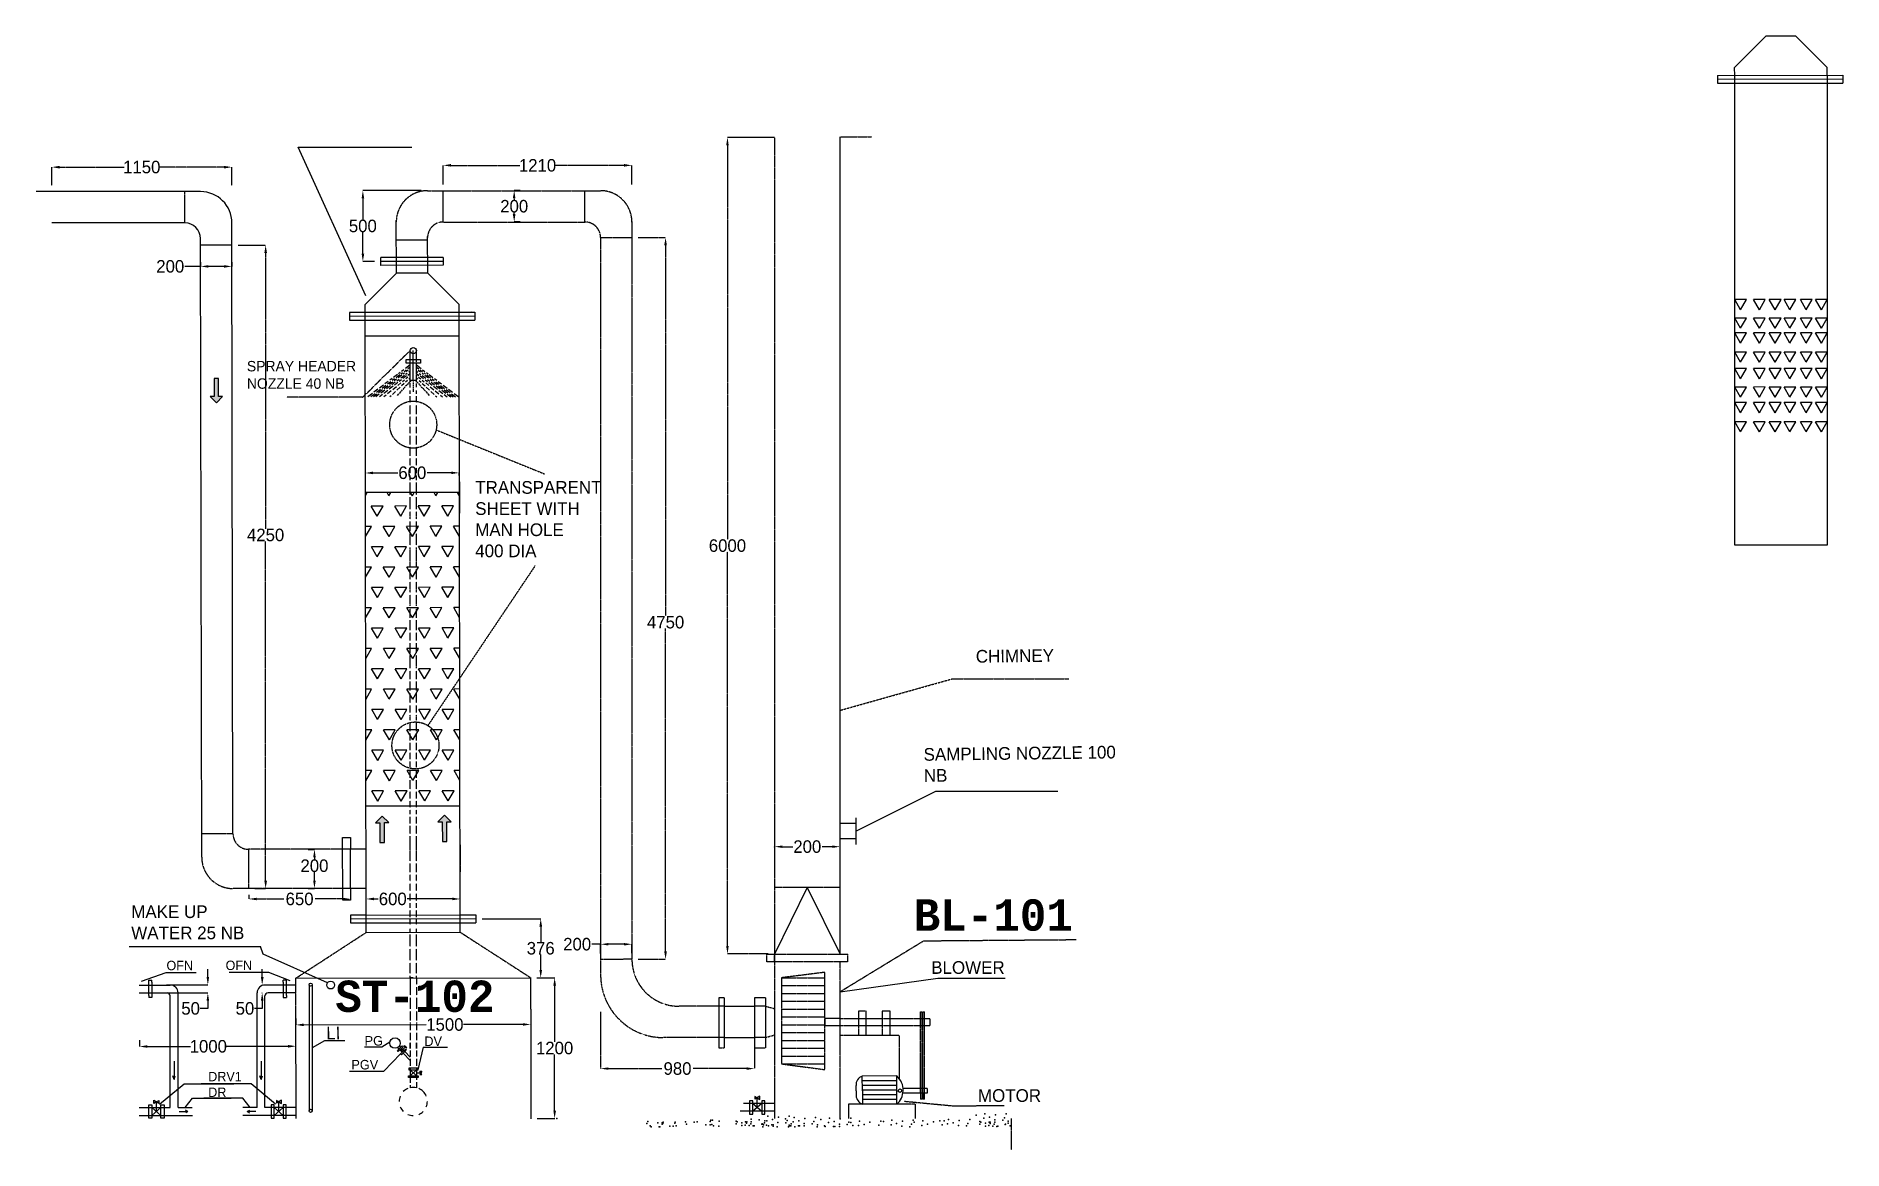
# Model space of a CAD drawing. Header units: inches. Extents: x -36349 to 130474, y -1458 to 49216.
# Drawn here: x -36349 to -24808, y -232 to 6879 of the extents above; entities that cross this region are included whole.
import ezdxf

# ---------------------------------------------------------------- set-up
doc = ezdxf.new("R2010")
doc.units = ezdxf.units.IN
doc.header["$MEASUREMENT"] = 0
doc.linetypes.add('HIDDEN', pattern=[0.375, 0.25, -0.125])
doc.layers.add('TEXT', color=6, linetype='Continuous')
doc.linetypes.add('ZIGZAG', pattern='A,0.00254,-5.08,[131,ltypeshp.shx,S=5.08,R=0,X=-5.08,Y=0],-10.16,[131,ltypeshp.shx,S=5.08,R=180,X=5.08,Y=0],-5.08', length=20.32254)
doc.dimstyles.get("Standard").update_dxf_attribs({"dimtxt": 80, "dimasz": 50, "dimexe": 0.18, "dimexo": 40, "dimgap": 0.09, "dimtad": 0, "dimtih": 1, "dimtoh": 1, "dimdec": 0, "dimzin": 0, "dimdsep": 46, "dimtxsty": 'Standard', "dimcen": 0.09, "dimclrd": 6, "dimclre": 6, "dimclrt": 5, "dimadec": 0, "dimazin": 0, "dimtfac": 1, "dimtdec": 0, "dimtofl": 0, "dimtmove": 0, "dimatfit": 3, "dimfxl": 1, "dimtolj": 1, "dimtzin": 0, "dimarcsym": 0})

msp = doc.modelspace()

# ---------------------------------------------------------------- texts
at = {"color": 7, "lineweight": -3}
for s, insert, char_height, width, attachment_point in [('SPRAY HEADER NOZZLE 40 NB', (-35002.6, 4805.4), 66.583, 852.461, 1), ('TRANSPARENT \\PSHEET WITH\\PMAN HOLE \\P400 DIA', (-33544.1, 4038.3), 81, 1668.819, 1), ('MAKE UP \\PWATER 25 NB', (-35741.3, 1329.3), 81, 1530.265, 1), ('{\\fMonospac821 BT|b1|i0|c0|p49;BL-101}', (-29726.6, 1367.6), 200, 3266.861, 3), ('OFN', (-35346.8, 975.3), 60, 692.464, 3), ('OFN', (-35138.5, 976.4), 60, 692.464, 1), ('BLOWER', (-30631.6, 973), 81, 1257.688, 1), ('PG', (-34250.7, 494.8), 60.75, 519.348, 1), ('DV', (-33869.3, 492.1), 60.75, 519.348, 1), ('DRV1', (-35249.4, 266.1), 60, 692.464, 1), ('PGV', (-34335.2, 342.5), 60.75, 519.348, 1), ('DR', (-35249.4, 166.1), 60, 692.464, 1), ('MOTOR', (-30333, 155.6), 81, 1257.688, 1)]:
    msp.add_mtext(s, dxfattribs=dict(at, insert=insert, char_height=char_height, width=width, attachment_point=attachment_point))
at = {"color": 7, "lineweight": -3, "char_height": 81, "width": 1257.688, "attachment_point": 1, "rotation": 0.72135}
for s, insert in [('CHIMNEY', (-30347.2, 2959.7)), ('SAMPLING NOZZLE 100 NB', (-30680.8, 2333.4))]:
    msp.add_mtext(s, dxfattribs=dict(at, insert=insert))
at = {"color": 7, "insert": (-33421.2, 849), "char_height": 200, "width": 3266.861, "attachment_point": 3}
msp.add_mtext('{\\fMonospac821 BT|b1|i0|c0|p49;ST-102}', dxfattribs=at)
at = {"color": 5, "insert": (-34496.4, 554.3), "char_height": 81, "width": 692.464, "attachment_point": 1, "rotation": 0.72135}
msp.add_mtext('LI', dxfattribs=at)

# ---------------------------------------------------------------- blocks, each defined once
blk = doc.blocks.new('*U2')
h = blk.add_hatch(color=0)
h.set_gradient(color1=(0, 0, 255), rotation=180, tint=1)
h.paths.add_polyline_path([(0, 0), (-6.35, -6.35), (-6.35, -2.159), (-25.4, -2.159), (-25.4, 2.159), (-6.35, 2.159), (-6.35, 6.35)])
at = {"color": 0, "linetype": 'Continuous'}
blk.add_lwpolyline([(0, 0), (-6.35, -6.35), (-6.35, -2.159), (-25.4, -2.159), (-25.4, 2.159), (-6.35, 2.159), (-6.35, 6.35)], close=True, dxfattribs=at)
blk = doc.blocks.new('*D3')
at = {"layer": 'Defpoints', "color": 0, "transparency": 16777216}
for p in [(-34689, 566), (-34689, 566), (-33189, 569)]:
    blk.add_point(p, dxfattribs=at)
at = {"layer": 'TEXT', "color": 6, "lineweight": -2, "transparency": 16777216}
for p, q in [((-34689, 606), (-34689, 566)), ((-33189, 609), (-33189, 569)), ((-34639, 566), (-33858, 568)), ((-33239, 569), (-33618, 568))]:
    blk.add_line(p, q, dxfattribs=at)
at = {"layer": 'TEXT', "color": 6, "transparency": 16777216}
for points in [[(-33239, 577), (-33239, 561), (-33189, 569)], [(-34639, 575), (-34639, 558), (-34689, 566)]]:
    blk.add_solid(points, dxfattribs=at)
at = {"layer": 'TEXT', "color": 5, "transparency": 16777216, "insert": (-33738, 568), "char_height": 80, "width": 348.97, "attachment_point": 5}
blk.add_mtext('\\A1;{\\C7;1500} ', dxfattribs=at)
blk = doc.blocks.new('*D4')
at = {"layer": 'Defpoints', "color": 0, "transparency": 16777216}
for p in [(-34246, 4090), (-34245, 4033), (-33645, 4034)]:
    blk.add_point(p, dxfattribs=at)
at = {"layer": 'TEXT', "color": 6, "lineweight": -2, "transparency": 16777216}
for p, q in [((-34246, 4073), (-34246, 4090)), ((-34196, 4090), (-34039, 4090)), ((-33696, 4091), (-33852, 4091)), ((-33646, 4074), (-33646, 4091))]:
    blk.add_line(p, q, dxfattribs=at)
at = {"layer": 'TEXT', "color": 6, "transparency": 16777216}
for points in [[(-34196, 4099), (-34196, 4082), (-34246, 4090)], [(-33696, 4099), (-33696, 4083), (-33646, 4091)]]:
    blk.add_solid(points, dxfattribs=at)
at = {"layer": 'TEXT', "color": 5, "transparency": 16777216, "insert": (-33946, 4091), "char_height": 80, "attachment_point": 5}
blk.add_mtext('\\A1;{\\C7;600}', dxfattribs=at)
blk = doc.blocks.new('*D5')
at = {"layer": 'Defpoints', "color": 0, "transparency": 16777216}
for p in [(-35689, 428), (-35689, 428), (-34689, 430)]:
    blk.add_point(p, dxfattribs=at)
at = {"layer": 'TEXT', "color": 6, "lineweight": -2, "transparency": 16777216}
for p, q in [((-35689, 468), (-35689, 428)), ((-35639, 428), (-35363, 428)), ((-34739, 429), (-35136, 429)), ((-34689, 390), (-34689, 429))]:
    blk.add_line(p, q, dxfattribs=at)
at = {"layer": 'TEXT', "color": 6, "transparency": 16777216}
for points in [[(-35639, 436), (-35639, 420), (-35689, 428)], [(-34739, 438), (-34739, 421), (-34689, 430)]]:
    blk.add_solid(points, dxfattribs=at)
at = {"layer": 'TEXT', "color": 5, "transparency": 16777216, "insert": (-35249, 429), "char_height": 80, "width": 329.33, "attachment_point": 5}
blk.add_mtext('\\A1;{\\C7;1000}', dxfattribs=at)
blk = doc.blocks.new('*D6')
at = {"layer": 'Defpoints', "color": 0, "linetype": 'ByBlock', "transparency": 16777216}
for p in [(-32743, 1081), (-32743, 983), (-32543, 985)]:
    blk.add_point(p, dxfattribs=at)
at = {"layer": 'TEXT', "color": 6, "linetype": 'ByBlock', "lineweight": -2, "transparency": 16777216}
for p, q in [((-32743, 1081), (-32800, 1081)), ((-32743, 1023), (-32743, 1081)), ((-32593, 1081), (-32693, 1081)), ((-32543, 1025), (-32543, 1081))]:
    blk.add_line(p, q, dxfattribs=at)
at = {"layer": 'TEXT', "color": 6, "linetype": 'ByBlock', "transparency": 16777216}
for points in [[(-32693, 1089), (-32693, 1073), (-32743, 1081)], [(-32593, 1089), (-32593, 1073), (-32543, 1081)]]:
    blk.add_solid(points, dxfattribs=at)
at = {"layer": 'TEXT', "color": 5, "linetype": 'ByBlock', "transparency": 16777216, "insert": (-32893, 1081), "char_height": 80, "attachment_point": 5}
blk.add_mtext('\\A1;{\\C7;200}', dxfattribs=at)
blk = doc.blocks.new('*D47')
at = {"layer": 'Defpoints', "color": 0, "linetype": 'HIDDEN', "transparency": 16777216}
for p in [(-31933, 6233), (-31707, 6233), (-31632, 1019)]:
    blk.add_point(p, dxfattribs=at)
at = {"layer": 'TEXT', "color": 6, "linetype": 'HIDDEN', "lineweight": -2, "transparency": 16777216}
for p, q in [((-31747, 6233), (-31933, 6233)), ((-31933, 6183), (-31933, 3666)), ((-31933, 1069), (-31933, 3586)), ((-31672, 1019), (-31933, 1019))]:
    blk.add_line(p, q, dxfattribs=at)
at = {"layer": 'TEXT', "color": 6, "linetype": 'HIDDEN', "transparency": 16777216}
for points in [[(-31941, 6183), (-31925, 6183), (-31933, 6233)], [(-31941, 1069), (-31925, 1069), (-31933, 1019)]]:
    blk.add_solid(points, dxfattribs=at)
at = {"layer": 'TEXT', "color": 5, "linetype": 'HIDDEN', "transparency": 16777216, "insert": (-31933, 3626), "char_height": 80, "width": 486.7, "attachment_point": 5}
blk.add_mtext('\\A1;{\\C7;6000}', dxfattribs=at)
blk = doc.blocks.new('*D48')
at = {"layer": 'Defpoints', "color": 0, "linetype": 'HIDDEN', "transparency": 16777216}
for p in [(-32543, 6054), (-33748, 5893), (-32543, 5893)]:
    blk.add_point(p, dxfattribs=at)
at = {"layer": 'TEXT', "color": 6, "linetype": 'HIDDEN', "lineweight": -2, "transparency": 16777216}
for p, q in [((-33748, 5933), (-33748, 6055)), ((-33698, 6054), (-33259, 6054)), ((-32593, 6054), (-33032, 6054)), ((-32543, 5933), (-32543, 6055))]:
    blk.add_line(p, q, dxfattribs=at)
at = {"layer": 'TEXT', "color": 6, "linetype": 'HIDDEN', "transparency": 16777216}
for points in [[(-33698, 6063), (-33698, 6046), (-33748, 6054)], [(-32593, 6063), (-32593, 6046), (-32543, 6054)]]:
    blk.add_solid(points, dxfattribs=at)
at = {"layer": 'TEXT', "color": 5, "linetype": 'HIDDEN', "transparency": 16777216, "insert": (-33146, 6054), "char_height": 80, "width": 364.35, "attachment_point": 5}
blk.add_mtext('\\A1;1210', dxfattribs=at)
blk = doc.blocks.new('*D49')
at = {"layer": 'Defpoints', "color": 0, "linetype": 'HIDDEN', "transparency": 16777216}
for p in [(-32543, 5593), (-32328, 5593), (-32543, 985)]:
    blk.add_point(p, dxfattribs=at)
at = {"layer": 'TEXT', "color": 6, "linetype": 'HIDDEN', "lineweight": -2, "transparency": 16777216}
for p, q in [((-32503, 5593), (-32328, 5593)), ((-32328, 5543), (-32328, 3177)), ((-32328, 1035), (-32328, 3097)), ((-32503, 985), (-32328, 985))]:
    blk.add_line(p, q, dxfattribs=at)
at = {"layer": 'TEXT', "color": 6, "linetype": 'HIDDEN', "transparency": 16777216}
for points in [[(-32337, 5543), (-32320, 5543), (-32328, 5593)], [(-32337, 1035), (-32320, 1035), (-32328, 985)]]:
    blk.add_solid(points, dxfattribs=at)
at = {"layer": 'TEXT', "color": 5, "linetype": 'HIDDEN', "transparency": 16777216, "insert": (-32328, 3137), "char_height": 80, "width": 474.62, "attachment_point": 5}
blk.add_mtext('\\A1;{\\C7;4750}', dxfattribs=at)
blk = doc.blocks.new('*D50')
at = {"layer": 'Defpoints', "color": 0, "linetype": 'HIDDEN', "transparency": 16777216}
for p in [(-32743, 690), (-31760, 485), (-32743, 287)]:
    blk.add_point(p, dxfattribs=at)
at = {"layer": 'TEXT', "color": 6, "linetype": 'HIDDEN', "lineweight": -2, "transparency": 16777216}
for p, q in [((-32743, 650), (-32743, 287)), ((-31760, 445), (-31760, 287)), ((-32693, 287), (-32352, 287)), ((-31810, 287), (-32152, 287))]:
    blk.add_line(p, q, dxfattribs=at)
at = {"layer": 'TEXT', "color": 6, "linetype": 'HIDDEN', "transparency": 16777216}
for points in [[(-32693, 295), (-32693, 279), (-32743, 287)], [(-31810, 295), (-31810, 279), (-31760, 287)]]:
    blk.add_solid(points, dxfattribs=at)
at = {"layer": 'TEXT', "color": 5, "linetype": 'HIDDEN', "transparency": 16777216, "insert": (-32252, 287), "char_height": 80, "width": 272.57, "attachment_point": 5}
blk.add_mtext('\\A1;{\\C7;980}', dxfattribs=at)
blk = doc.blocks.new('*D51')
at = {"layer": 'Defpoints', "color": 0, "linetype": 'HIDDEN', "transparency": 16777216}
for p in [(-35099, 6043), (-36249, 5886), (-35099, 5886)]:
    blk.add_point(p, dxfattribs=at)
at = {"layer": 'TEXT', "color": 6, "linetype": 'HIDDEN', "lineweight": -2, "transparency": 16777216}
for p, q in [((-36249, 5926), (-36249, 6043)), ((-36199, 6043), (-35787, 6043)), ((-35149, 6043), (-35560, 6043)), ((-35099, 5926), (-35099, 6043))]:
    blk.add_line(p, q, dxfattribs=at)
at = {"layer": 'TEXT', "color": 6, "linetype": 'HIDDEN', "transparency": 16777216}
for points in [[(-36199, 6051), (-36199, 6034), (-36249, 6043)], [(-35149, 6051), (-35149, 6034), (-35099, 6043)]]:
    blk.add_solid(points, dxfattribs=at)
at = {"layer": 'TEXT', "color": 5, "linetype": 'HIDDEN', "transparency": 16777216, "insert": (-35674, 6043), "char_height": 80, "width": 314.28, "attachment_point": 5}
blk.add_mtext('\\A1;{\\C7;1150}', dxfattribs=at)
blk = doc.blocks.new('*D52')
at = {"layer": 'Defpoints', "color": 0, "linetype": 'HIDDEN', "transparency": 16777216}
for p in [(-35098, 5545), (-34991, 1437), (-34883, 1437)]:
    blk.add_point(p, dxfattribs=at)
at = {"layer": 'TEXT', "color": 6, "linetype": 'HIDDEN', "lineweight": -2, "transparency": 16777216}
for p, q in [((-35058, 5545), (-34883, 5545)), ((-34883, 5495), (-34883, 3734)), ((-34883, 1487), (-34883, 3654)), ((-34951, 1437), (-34883, 1437))]:
    blk.add_line(p, q, dxfattribs=at)
at = {"layer": 'TEXT', "color": 6, "linetype": 'HIDDEN', "transparency": 16777216}
for points in [[(-34891, 5495), (-34874, 5495), (-34883, 5545)], [(-34891, 1487), (-34874, 1487), (-34883, 1437)]]:
    blk.add_solid(points, dxfattribs=at)
at = {"layer": 'TEXT', "color": 5, "linetype": 'HIDDEN', "transparency": 16777216, "insert": (-34883, 3694), "char_height": 80, "width": 424.54, "attachment_point": 5}
blk.add_mtext('\\A1;{\\C7;4250}', dxfattribs=at)
blk = doc.blocks.new('*D53')
at = {"layer": 'Defpoints', "color": 0, "linetype": 'HIDDEN', "transparency": 16777216}
for p in [(-34991, 1437), (-34341, 1437), (-34341, 1370)]:
    blk.add_point(p, dxfattribs=at)
at = {"layer": 'TEXT', "color": 6, "linetype": 'HIDDEN', "lineweight": -2, "transparency": 16777216}
for p, q in [((-34991, 1397), (-34991, 1370)), ((-34341, 1397), (-34341, 1370)), ((-34941, 1370), (-34766, 1370)), ((-34391, 1370), (-34566, 1370))]:
    blk.add_line(p, q, dxfattribs=at)
at = {"layer": 'TEXT', "color": 6, "linetype": 'HIDDEN', "transparency": 16777216}
for points in [[(-34941, 1378), (-34941, 1362), (-34991, 1370)], [(-34391, 1378), (-34391, 1362), (-34341, 1370)]]:
    blk.add_solid(points, dxfattribs=at)
at = {"layer": 'TEXT', "color": 5, "linetype": 'HIDDEN', "transparency": 16777216, "insert": (-34666, 1370), "char_height": 80, "width": 267.94, "attachment_point": 5}
blk.add_mtext('\\A1;{\\C7;650}', dxfattribs=at)
blk = doc.blocks.new('*D54')
at = {"layer": 'Defpoints', "color": 0, "linetype": 'ByBlock', "transparency": 16777216}
for p in [(-34865, 821), (-34905, 771), (-34867, 771)]:
    blk.add_point(p, dxfattribs=at)
at = {"layer": 'TEXT', "color": 6, "linetype": 'ByBlock', "lineweight": -2, "transparency": 16777216}
for p, q in [((-34905, 871), (-34905, 921)), ((-34905, 821), (-34905, 821)), ((-34907, 771), (-34905, 771)), ((-34905, 721), (-34905, 671)), ((-34905, 671), (-34955, 671))]:
    blk.add_line(p, q, dxfattribs=at)
at = {"layer": 'TEXT', "color": 6, "linetype": 'ByBlock', "transparency": 16777216}
for points in [[(-34913, 871), (-34896, 871), (-34905, 821)], [(-34913, 721), (-34896, 721), (-34905, 771)]]:
    blk.add_solid(points, dxfattribs=at)
at = {"layer": 'TEXT', "color": 5, "linetype": 'ByBlock', "transparency": 16777216, "insert": (-35015, 671), "char_height": 80, "attachment_point": 5}
blk.add_mtext('\\A1;{\\C7;50}', dxfattribs=at)
blk = doc.blocks.new('*D55')
at = {"layer": 'Defpoints', "color": 0, "linetype": 'ByBlock', "transparency": 16777216}
for p in [(-34571, 1687), (-34571, 1687), (-34571, 1437)]:
    blk.add_point(p, dxfattribs=at)
at = {"layer": 'TEXT', "color": 6, "linetype": 'ByBlock', "lineweight": -2, "transparency": 16777216}
for p, q in [((-34611, 1687), (-34571, 1687)), ((-34571, 1637), (-34571, 1622)), ((-34571, 1487), (-34571, 1541)), ((-34611, 1437), (-34571, 1437))]:
    blk.add_line(p, q, dxfattribs=at)
at = {"layer": 'TEXT', "color": 6, "linetype": 'ByBlock', "transparency": 16777216}
for points in [[(-34579, 1637), (-34563, 1637), (-34571, 1687)], [(-34579, 1487), (-34563, 1487), (-34571, 1437)]]:
    blk.add_solid(points, dxfattribs=at)
at = {"layer": 'TEXT', "color": 5, "linetype": 'ByBlock', "transparency": 16777216, "insert": (-34571, 1582), "char_height": 80, "attachment_point": 5}
blk.add_mtext('\\A1;{\\C7;200}', dxfattribs=at)
blk = doc.blocks.new('*D56')
at = {"layer": 'Defpoints', "color": 0, "linetype": 'ByBlock', "transparency": 16777216}
for p in [(-35555, 821), (-35555, 771), (-35252, 771)]:
    blk.add_point(p, dxfattribs=at)
at = {"layer": 'TEXT', "color": 6, "linetype": 'ByBlock', "lineweight": -2, "transparency": 16777216}
for p, q in [((-35515, 821), (-35252, 821)), ((-35252, 871), (-35252, 921)), ((-35515, 771), (-35252, 771)), ((-35252, 721), (-35252, 671)), ((-35252, 671), (-35302, 671))]:
    blk.add_line(p, q, dxfattribs=at)
at = {"layer": 'TEXT', "color": 6, "linetype": 'ByBlock', "transparency": 16777216}
for points in [[(-35260, 871), (-35244, 871), (-35252, 821)], [(-35260, 721), (-35244, 721), (-35252, 771)]]:
    blk.add_solid(points, dxfattribs=at)
at = {"layer": 'TEXT', "color": 5, "linetype": 'ByBlock', "transparency": 16777216, "insert": (-35362, 671), "char_height": 80, "attachment_point": 5}
blk.add_mtext('\\A1;{\\C7;50}', dxfattribs=at)
blk = doc.blocks.new('*D57')
at = {"layer": 'Defpoints', "color": 0, "linetype": 'ByBlock', "transparency": 16777216}
for p in [(-34262, 5893), (-33849, 5893), (-34148, 5441)]:
    blk.add_point(p, dxfattribs=at)
at = {"layer": 'TEXT', "color": 6, "linetype": 'ByBlock', "lineweight": -2, "transparency": 16777216}
for p, q in [((-33889, 5893), (-34262, 5893)), ((-34262, 5843), (-34262, 5707)), ((-34262, 5491), (-34262, 5626)), ((-34188, 5441), (-34262, 5441))]:
    blk.add_line(p, q, dxfattribs=at)
at = {"layer": 'TEXT', "color": 6, "linetype": 'ByBlock', "transparency": 16777216}
for points in [[(-34270, 5843), (-34253, 5843), (-34262, 5893)], [(-34270, 5491), (-34253, 5491), (-34262, 5441)]]:
    blk.add_solid(points, dxfattribs=at)
at = {"layer": 'TEXT', "color": 5, "linetype": 'ByBlock', "transparency": 16777216, "insert": (-34262, 5667), "char_height": 80, "width": 279.29, "attachment_point": 5}
blk.add_mtext('\\A1;{\\C7;500}', dxfattribs=at)
blk = doc.blocks.new('*D58')
at = {"layer": 'Defpoints', "color": 0, "linetype": 'HIDDEN', "transparency": 16777216}
for p in [(-33296, 5893), (-33296, 5693), (-33295, 5693)]:
    blk.add_point(p, dxfattribs=at)
at = {"layer": 'TEXT', "color": 6, "linetype": 'HIDDEN', "lineweight": -2, "transparency": 16777216}
for p, q in [((-33256, 5893), (-33295, 5893)), ((-33295, 5843), (-33295, 5833)), ((-33295, 5743), (-33295, 5753)), ((-33256, 5693), (-33295, 5693))]:
    blk.add_line(p, q, dxfattribs=at)
at = {"layer": 'TEXT', "color": 6, "linetype": 'HIDDEN', "transparency": 16777216}
for points in [[(-33304, 5843), (-33287, 5843), (-33295, 5893)], [(-33304, 5743), (-33287, 5743), (-33295, 5693)]]:
    blk.add_solid(points, dxfattribs=at)
at = {"layer": 'TEXT', "color": 5, "linetype": 'HIDDEN', "transparency": 16777216, "insert": (-33295, 5793), "char_height": 80, "width": 369.41, "attachment_point": 5}
blk.add_mtext('\\A1;{\\C7;200}', dxfattribs=at)
blk = doc.blocks.new('*D59')
at = {"layer": 'Defpoints', "color": 0, "linetype": 'ByBlock', "transparency": 16777216}
for p in [(-35298, 5396), (-35098, 5409), (-35098, 5396)]:
    blk.add_point(p, dxfattribs=at)
at = {"layer": 'TEXT', "color": 6, "linetype": 'ByBlock', "lineweight": -2, "transparency": 16777216}
for p, q in [((-35298, 5436), (-35298, 5409)), ((-35098, 5436), (-35098, 5409)), ((-35298, 5409), (-35399, 5409)), ((-35148, 5409), (-35248, 5409))]:
    blk.add_line(p, q, dxfattribs=at)
at = {"layer": 'TEXT', "color": 6, "linetype": 'ByBlock', "transparency": 16777216}
for points in [[(-35248, 5417), (-35248, 5401), (-35298, 5409)], [(-35148, 5417), (-35148, 5401), (-35098, 5409)]]:
    blk.add_solid(points, dxfattribs=at)
at = {"layer": 'TEXT', "color": 5, "linetype": 'ByBlock', "transparency": 16777216, "insert": (-35492, 5409), "char_height": 80, "width": 289.3, "attachment_point": 5}
blk.add_mtext('\\A1;{\\C7;200}', dxfattribs=at)
blk = doc.blocks.new('*D60')
at = {"layer": 'Defpoints', "color": 0, "linetype": 'ByBlock', "transparency": 16777216}
for p in [(-31632, 1661), (-31214, 1704), (-31214, 1661)]:
    blk.add_point(p, dxfattribs=at)
at = {"layer": 'TEXT', "color": 6, "linetype": 'ByBlock', "lineweight": -2, "transparency": 16777216}
for p, q in [((-31632, 1701), (-31632, 1704)), ((-31582, 1704), (-31516, 1704)), ((-31264, 1704), (-31329, 1704)), ((-31214, 1701), (-31214, 1704))]:
    blk.add_line(p, q, dxfattribs=at)
at = {"layer": 'TEXT', "color": 6, "linetype": 'ByBlock', "transparency": 16777216}
for points in [[(-31582, 1712), (-31582, 1696), (-31632, 1704)], [(-31264, 1712), (-31264, 1696), (-31214, 1704)]]:
    blk.add_solid(points, dxfattribs=at)
at = {"layer": 'TEXT', "color": 5, "linetype": 'ByBlock', "transparency": 16777216, "insert": (-31423, 1704), "char_height": 80, "width": 252.59, "attachment_point": 5}
blk.add_mtext('\\A1;{\\C7;200}', dxfattribs=at)
blk = doc.blocks.new('*D61')
at = {"layer": 'Defpoints', "color": 0, "linetype": 'ByBlock', "transparency": 16777216}
for p in [(-33540, 1244), (-33190, 867), (-33126, 867)]:
    blk.add_point(p, dxfattribs=at)
at = {"layer": 'TEXT', "color": 6, "linetype": 'ByBlock', "lineweight": -2, "transparency": 16777216}
for p, q in [((-33500, 1244), (-33125, 1244)), ((-33126, 1194), (-33126, 1096)), ((-33126, 917), (-33126, 1015)), ((-33150, 867), (-33125, 867))]:
    blk.add_line(p, q, dxfattribs=at)
at = {"layer": 'TEXT', "color": 6, "linetype": 'ByBlock', "transparency": 16777216}
for points in [[(-33134, 1194), (-33117, 1194), (-33126, 1244)], [(-33134, 917), (-33117, 917), (-33126, 867)]]:
    blk.add_solid(points, dxfattribs=at)
at = {"layer": 'TEXT', "color": 5, "linetype": 'ByBlock', "transparency": 16777216, "insert": (-33126, 1055), "char_height": 80, "width": 540.02, "attachment_point": 5}
blk.add_mtext('\\A1;{\\C7;376}', dxfattribs=at)
blk = doc.blocks.new('*D62')
at = {"layer": 'Defpoints', "color": 0, "linetype": 'ByBlock', "transparency": 16777216}
for p in [(-33190, 867), (-33188, -31), (-33037, -31)]:
    blk.add_point(p, dxfattribs=at)
at = {"layer": 'TEXT', "color": 6, "linetype": 'ByBlock', "lineweight": -2, "transparency": 16777216}
for p, q in [((-33150, 867), (-33036, 867)), ((-33037, 817), (-33037, 458)), ((-33037, 19), (-33037, 378)), ((-33148, -31), (-33036, -31))]:
    blk.add_line(p, q, dxfattribs=at)
at = {"layer": 'TEXT', "color": 6, "linetype": 'ByBlock', "transparency": 16777216}
for points in [[(-33045, 817), (-33028, 817), (-33037, 867)], [(-33045, 19), (-33028, 19), (-33037, -31)]]:
    blk.add_solid(points, dxfattribs=at)
at = {"layer": 'TEXT', "color": 5, "linetype": 'ByBlock', "transparency": 16777216, "insert": (-33037, 418), "char_height": 80, "attachment_point": 5}
blk.add_mtext('\\A1;{\\C7;1200}', dxfattribs=at)
blk = doc.blocks.new('*D63')
at = {"layer": 'Defpoints', "color": 0, "linetype": 'ByBlock', "transparency": 16777216}
for p in [(-34241, 1389), (-33641, 1391), (-33641, 1370)]:
    blk.add_point(p, dxfattribs=at)
at = {"layer": 'TEXT', "color": 6, "linetype": 'ByBlock', "lineweight": -2, "transparency": 16777216}
for p, q in [((-34241, 1349), (-34241, 1370)), ((-34191, 1370), (-34164, 1370)), ((-33691, 1370), (-33978, 1370)), ((-33641, 1351), (-33641, 1370))]:
    blk.add_line(p, q, dxfattribs=at)
at = {"layer": 'TEXT', "color": 6, "linetype": 'ByBlock', "transparency": 16777216}
for points in [[(-34191, 1379), (-34191, 1362), (-34241, 1370)], [(-33691, 1379), (-33691, 1362), (-33641, 1370)]]:
    blk.add_solid(points, dxfattribs=at)
at = {"layer": 'TEXT', "color": 5, "linetype": 'ByBlock', "transparency": 16777216, "insert": (-34071, 1370), "char_height": 80, "attachment_point": 5}
blk.add_mtext('\\A1;{\\C7;600}', dxfattribs=at)

# ---------------------------------------------------------------- dimensions: what is measured, and where the dimension line sits
at = {"layer": 'TEXT', "color": 18, "linetype": 'HIDDEN', "true_color": 0x000000}
for base, p1, p2, text, picture, middle in [((-31932.8, 6232.9), (-31631.9, 1018.5), (-31707.3, 6232.9), '{\\C7;6000}', '*D47', (-31932.8, 3625.7)), ((-33295.2, 5692.6), (-33295.9, 5892.6), (-33295.8, 5692.6), '{\\C7;200}', '*D58', (-33295.2, 5792.6))]:
    dim = msp.add_linear_dim(base=base, p1=p1, p2=p2, angle=90, text=text, dimstyle='Standard', dxfattribs=at)
    dim.commit()
    dim.dimension.update_dxf_attribs({"geometry": picture, "text_midpoint": middle})
for base, p1, p2, text, picture, middle in [((-35099.1, 6042.8), (-36248.6, 5886.3), (-35099.1, 5886.3), '{\\C7;1150}', '*D51', (-35673.8, 6042.8)), ((-32543.1, 6054.4), (-33748.5, 5892.6), (-32543.1, 5892.6), '1210', '*D48', (-33145.8, 6054.4)), ((-32743.2, 286.9), (-31760.4, 485.4), (-32743.2, 689.9), '{\\C7;980}', '*D50', (-32251.8, 286.9))]:
    dim = msp.add_linear_dim(base=base, p1=p1, p2=p2, text=text, dimstyle='Standard', dxfattribs=at)
    dim.commit()
    dim.dimension.update_dxf_attribs({"geometry": picture, "text_midpoint": middle})
at = {"layer": 'TEXT', "color": 18, "linetype": 'ByBlock', "true_color": 0x000000}
for base, p1, p2, text, picture, middle in [((-34261.6, 5892.6), (-34148, 5440.5), (-33848.7, 5892.6), '{\\C7;500}', '*D57', (-34261.6, 5666.6)), ((-33125.5, 867.2), (-33540.2, 1243.6), (-33189.7, 867.2), '{\\C7;<>}', '*D61', (-33125.5, 1055.4)), ((-34904.5, 770.7), (-34864.6, 820.7), (-34866.9, 770.7), '{\\C7;<>}', '*D54', (-35014.6, 670.7)), ((-33036.5, -31.5), (-33189.7, 867.2), (-33188.1, -31.5), '{\\C7;1200}', '*D62', (-33036.5, 417.9))]:
    dim = msp.add_linear_dim(base=base, p1=p1, p2=p2, angle=90, text=text, dimstyle='Standard', dxfattribs=at)
    dim.commit()
    dim.dimension.update_dxf_attribs({"geometry": picture, "text_midpoint": middle})
at = {"layer": 'TEXT', "color": 18, "linetype": 'HIDDEN', "true_color": 0x000000}
for base, p1, p2, text, picture, middle in [((-34882.8, 1437.1), (-35098.4, 5545.3), (-34991.5, 1437.1), '{\\C7;4250}', '*D52', (-34882.8, 3693.9)), ((-32328.2, 5592.6), (-32543.2, 985.4), (-32543.2, 5592.6), '{\\C7;4750}', '*D49', (-32328.2, 3136.9))]:
    dim = msp.add_linear_dim(base=base, p1=p1, p2=p2, angle=90, text=text, dimstyle='Standard', dxfattribs=at)
    dim.commit()
    dim.dimension.update_dxf_attribs({"geometry": picture, "text_midpoint": middle, "dimtype": 160})
at = {"layer": 'TEXT', "color": 18, "linetype": 'ByBlock', "true_color": 0x000000}
for base, p1, p2, picture, middle in [((-35098.2, 5408.9), (-35298.2, 5395.8), (-35098.2, 5396.1), '*D59', (-35492.4, 5408.9)), ((-32743.2, 1080.8), (-32543.2, 985.4), (-32743.2, 982.9), '*D6', (-32893.3, 1080.8))]:
    dim = msp.add_linear_dim(base=base, p1=p1, p2=p2, text='{\\C7;200}', dimstyle='Standard', dxfattribs=at)
    dim.commit()
    dim.dimension.update_dxf_attribs({"geometry": picture, "text_midpoint": middle, "dimtype": 160})
at = {"layer": 'TEXT', "color": 5}
dim = msp.add_linear_dim(base=(-34245.5, 4090.1), p1=(-33645.4, 4033.7), p2=(-34245.4, 4032.6), angle=180.10313, text='{\\C7;600}', dimstyle='Standard', dxfattribs=at)
dim.commit()
dim.dimension.update_dxf_attribs({"geometry": '*D4', "text_midpoint": (-33945.5, 4090.7)})
at = {"layer": 'TEXT', "color": 18, "linetype": 'ByBlock', "true_color": 0x000000}
dim = msp.add_linear_dim(base=(-31213.7, 1703.9), p1=(-31631.9, 1661.4), p2=(-31213.7, 1661.4), text='{\\C7;200}', dimstyle='Standard', dxfattribs=at)
dim.commit()
dim.dimension.update_dxf_attribs({"geometry": '*D60', "text_midpoint": (-31422.8, 1703.9)})
at = {"layer": 'TEXT', "color": 5, "linetype": 'ByBlock'}
dim = msp.add_linear_dim(base=(-34571.1, 1687.2), p1=(-34571.1, 1437.2), p2=(-34571.1, 1687.2), angle=90, text='{\\C7;200}', dimstyle='Standard', dxfattribs=at)
dim.commit()
dim.dimension.update_dxf_attribs({"geometry": '*D55', "text_midpoint": (-34571.1, 1581.6), "dimtype": 160})
at = {"layer": 'TEXT', "color": 5, "linetype": 'HIDDEN'}
dim = msp.add_linear_dim(base=(-34340.8, 1370), p1=(-34991.5, 1437.1), p2=(-34340.8, 1437.1), text='{\\C7;650}', dimstyle='Standard', dxfattribs=at)
dim.commit()
dim.dimension.update_dxf_attribs({"geometry": '*D53', "text_midpoint": (-34666.1, 1370), "dimtype": 160})
at = {"layer": 'TEXT', "color": 5, "linetype": 'ByBlock'}
dim = msp.add_linear_dim(base=(-33640.7, 1370.2), p1=(-34240.7, 1388.7), p2=(-33640.7, 1391.4), text='{\\C7;<>}', dimstyle='Standard', dxfattribs=at)
dim.commit()
dim.dimension.update_dxf_attribs({"geometry": '*D63', "text_midpoint": (-34070.9, 1370.2), "dimtype": 160})
at = {"layer": 'TEXT', "color": 18, "linetype": 'ByBlock', "true_color": 0x000000}
dim = msp.add_linear_dim(base=(-35251.9, 770.7), p1=(-35554.7, 820.7), p2=(-35554.7, 770.7), angle=90, text='{\\C7;<>}', dimstyle='Standard', dxfattribs=at)
dim.commit()
dim.dimension.update_dxf_attribs({"geometry": '*D56', "text_midpoint": (-35362, 670.7), "dimtype": 160})
at = {"layer": 'TEXT', "color": 18, "true_color": 0x000000}
for base, p1, p2, text, picture, middle in [((-34689.2, 566.2), (-33189.2, 568.9), (-34689.2, 566.2), '{\\C7;1500} ', '*D3', (-33737.8, 567.9)), ((-35689, 427.8), (-34689, 429.6), (-35689, 427.8), '{\\C7;<>}', '*D5', (-35249.1, 428.6))]:
    dim = msp.add_linear_dim(base=base, p1=p1, p2=p2, angle=180.10313, text=text, dimstyle='Standard', dxfattribs=at)
    dim.commit()
    dim.dimension.update_dxf_attribs({"geometry": picture, "text_midpoint": middle, "dimtype": 160})

# ---------------------------------------------------------------- linework, layer by layer
at = {"color": 7, "linetype": 'ByBlock', "true_color": 0xffffff}
for p, q in [((-25499.5, 6678.6), (-25299.9, 6878.9)), ((-25108.9, 6879.3), (-25299.9, 6878.9)), ((-24908.6, 6679.6), (-25108.9, 6879.3)), ((-25608.5, 6628.4), (-24808.5, 6629.8)), ((-25608.5, 6628.4), (-25608.4, 6578.4)), ((-24808.4, 6604.8), (-25608.4, 6603.4)), ((-25608.4, 6578.4), (-24808.4, 6579.8)), ((-25499.4, 6628.6), (-25499.5, 6678.6)), ((-25499.4, 3629.6), (-25499.4, 6628.6)), ((-24908.5, 6629.6), (-24908.6, 6679.6)), ((-24908.5, 6629.6), (-24908.5, 3629.6)), ((-24808.5, 6629.8), (-24808.4, 6579.8)), ((-25424.4, 5197), (-25499.4, 5196.9)), ((-25461.8, 5132), (-25499.4, 5196.9)), ((-25461.8, 5132), (-25424.4, 5197)), ((-25303.7, 5197.2), (-25378.7, 5197)), ((-25341.1, 5132.2), (-25378.7, 5197)), ((-25341.1, 5132.2), (-25303.7, 5197.2)), ((-25203.1, 5197), (-25278.1, 5196.9)), ((-25240.5, 5132), (-25278.1, 5196.9)), ((-25240.5, 5132), (-25203.1, 5197)), ((-25108.8, 5197), (-25183.8, 5196.9)), ((-25146.1, 5132), (-25183.8, 5196.9)), ((-25146.1, 5132), (-25108.8, 5197)), ((-25004.6, 5197), (-25079.6, 5196.9)), ((-25042, 5132), (-25079.6, 5196.9)), ((-25042, 5132), (-25004.6, 5197)), ((-24908.5, 5197), (-24983.5, 5196.9)), ((-24945.8, 5132), (-24983.5, 5196.9)), ((-24945.8, 5132), (-24908.5, 5197)), ((-25424.4, 5079.2), (-25499.4, 5079)), ((-25461.8, 5014.2), (-25499.4, 5079)), ((-25461.8, 5014.2), (-25424.4, 5079.2)), ((-25303.7, 5079.3), (-25378.7, 5079.2)), ((-25341.1, 5014.3), (-25378.7, 5079.2)), ((-25341.1, 5014.3), (-25303.7, 5079.3)), ((-25203.1, 5079.2), (-25278.1, 5079)), ((-25240.5, 5014.2), (-25278.1, 5079)), ((-25240.5, 5014.2), (-25203.1, 5079.2)), ((-25108.8, 5079.2), (-25183.8, 5079)), ((-25146.1, 5014.2), (-25183.8, 5079)), ((-25146.1, 5014.2), (-25108.8, 5079.2)), ((-25004.6, 5079.2), (-25079.6, 5079)), ((-25042, 5014.2), (-25079.6, 5079)), ((-25042, 5014.2), (-25004.6, 5079.2)), ((-24908.5, 5079.2), (-24983.5, 5079)), ((-24945.8, 5014.2), (-24983.5, 5079)), ((-24945.8, 5014.2), (-24908.5, 5079.2)), ((-25424.4, 4984.5), (-25499.4, 4984.3)), ((-25461.8, 4919.5), (-25499.4, 4984.3)), ((-25461.8, 4919.5), (-25424.4, 4984.5)), ((-25303.7, 4984.6), (-25378.7, 4984.5)), ((-25341.1, 4919.6), (-25378.7, 4984.5)), ((-25341.1, 4919.6), (-25303.7, 4984.6)), ((-25203.1, 4984.5), (-25278.1, 4984.3)), ((-25240.5, 4919.5), (-25278.1, 4984.3)), ((-25240.5, 4919.5), (-25203.1, 4984.5)), ((-25108.8, 4984.5), (-25183.8, 4984.3)), ((-25146.1, 4919.5), (-25183.8, 4984.3)), ((-25146.1, 4919.5), (-25108.8, 4984.5)), ((-25004.6, 4984.5), (-25079.6, 4984.3)), ((-25042, 4919.5), (-25079.6, 4984.3)), ((-25042, 4919.5), (-25004.6, 4984.5)), ((-24908.5, 4984.5), (-24983.5, 4984.3)), ((-24945.8, 4919.5), (-24983.5, 4984.3)), ((-24945.8, 4919.5), (-24908.5, 4984.5)), ((-25424.4, 4862), (-25499.4, 4861.9)), ((-25461.8, 4797), (-25499.4, 4861.9)), ((-25461.8, 4797), (-25424.4, 4862)), ((-25303.7, 4862.2), (-25378.7, 4862)), ((-25341.1, 4797.2), (-25378.7, 4862)), ((-25341.1, 4797.2), (-25303.7, 4862.2)), ((-25203.1, 4862), (-25278.1, 4861.9)), ((-25240.5, 4797), (-25278.1, 4861.9)), ((-25240.5, 4797), (-25203.1, 4862)), ((-25108.8, 4862), (-25183.8, 4861.9)), ((-25146.1, 4797), (-25183.8, 4861.9)), ((-25146.1, 4797), (-25108.8, 4862)), ((-25004.6, 4862), (-25079.6, 4861.9)), ((-25042, 4797), (-25079.6, 4861.9)), ((-25042, 4797), (-25004.6, 4862)), ((-24908.5, 4862), (-24983.5, 4861.9)), ((-24945.8, 4797), (-24983.5, 4861.9)), ((-24945.8, 4797), (-24908.5, 4862)), ((-25424.4, 4756.5), (-25499.4, 4756.4)), ((-25461.8, 4691.5), (-25499.4, 4756.4)), ((-25461.8, 4691.5), (-25424.4, 4756.5)), ((-25303.7, 4756.6), (-25378.7, 4756.5)), ((-25341.1, 4691.6), (-25378.7, 4756.5)), ((-25341.1, 4691.6), (-25303.7, 4756.6)), ((-25203.1, 4756.5), (-25278.1, 4756.4)), ((-25240.5, 4691.5), (-25278.1, 4756.4)), ((-25240.5, 4691.5), (-25203.1, 4756.5)), ((-25108.8, 4756.5), (-25183.8, 4756.4)), ((-25146.1, 4691.5), (-25183.8, 4756.4)), ((-25146.1, 4691.5), (-25108.8, 4756.5)), ((-25004.6, 4756.5), (-25079.6, 4756.4)), ((-25042, 4691.5), (-25079.6, 4756.4)), ((-25042, 4691.5), (-25004.6, 4756.5)), ((-24908.5, 4756.5), (-24983.5, 4756.4)), ((-24945.8, 4691.5), (-24983.5, 4756.4)), ((-24945.8, 4691.5), (-24908.5, 4756.5)), ((-25424.4, 4639), (-25499.4, 4638.8)), ((-25461.8, 4573.9), (-25499.4, 4638.8)), ((-25461.8, 4573.9), (-25424.4, 4639)), ((-25303.7, 4639.1), (-25378.7, 4639)), ((-25341.1, 4574.1), (-25378.7, 4639)), ((-25341.1, 4574.1), (-25303.7, 4639.1)), ((-25203.1, 4639), (-25278.1, 4638.8)), ((-25240.5, 4573.9), (-25278.1, 4638.8)), ((-25240.5, 4573.9), (-25203.1, 4639)), ((-25108.8, 4639), (-25183.8, 4638.8)), ((-25146.1, 4573.9), (-25183.8, 4638.8)), ((-25146.1, 4573.9), (-25108.8, 4639)), ((-25004.6, 4639), (-25079.6, 4638.8)), ((-25042, 4573.9), (-25079.6, 4638.8)), ((-25042, 4573.9), (-25004.6, 4639)), ((-24908.5, 4639), (-24983.5, 4638.8)), ((-24945.8, 4573.9), (-24983.5, 4638.8)), ((-24945.8, 4573.9), (-24908.5, 4639)), ((-25424.4, 4539.3), (-25499.4, 4539.1)), ((-25461.8, 4474.2), (-25499.4, 4539.1)), ((-25461.8, 4474.2), (-25424.4, 4539.3)), ((-25303.7, 4539.4), (-25378.7, 4539.3)), ((-25341.1, 4474.4), (-25378.7, 4539.3)), ((-25341.1, 4474.4), (-25303.7, 4539.4)), ((-25203.1, 4539.3), (-25278.1, 4539.1)), ((-25240.5, 4474.2), (-25278.1, 4539.1)), ((-25240.5, 4474.2), (-25203.1, 4539.3)), ((-25108.8, 4539.3), (-25183.8, 4539.1)), ((-25146.1, 4474.2), (-25183.8, 4539.1)), ((-25146.1, 4474.2), (-25108.8, 4539.3)), ((-25004.6, 4539.3), (-25079.6, 4539.1)), ((-25042, 4474.2), (-25079.6, 4539.1)), ((-25042, 4474.2), (-25004.6, 4539.3)), ((-24908.5, 4539.3), (-24983.5, 4539.1)), ((-24945.8, 4474.2), (-24983.5, 4539.1)), ((-24945.8, 4474.2), (-24908.5, 4539.3)), ((-25424.4, 4417.4), (-25499.4, 4417.3)), ((-25461.8, 4352.4), (-25499.4, 4417.3)), ((-25461.8, 4352.4), (-25424.4, 4417.4)), ((-25303.7, 4417.6), (-25378.7, 4417.4)), ((-25341.1, 4352.6), (-25378.7, 4417.4)), ((-25341.1, 4352.6), (-25303.7, 4417.6)), ((-25203.1, 4417.4), (-25278.1, 4417.3)), ((-25240.5, 4352.4), (-25278.1, 4417.3)), ((-25240.5, 4352.4), (-25203.1, 4417.4)), ((-25108.8, 4417.4), (-25183.8, 4417.3)), ((-25146.1, 4352.4), (-25183.8, 4417.3)), ((-25146.1, 4352.4), (-25108.8, 4417.4)), ((-25004.6, 4417.4), (-25079.6, 4417.3)), ((-25042, 4352.4), (-25079.6, 4417.3)), ((-25042, 4352.4), (-25004.6, 4417.4)), ((-24908.5, 4417.4), (-24983.5, 4417.3)), ((-24945.8, 4352.4), (-24983.5, 4417.3)), ((-24945.8, 4352.4), (-24908.5, 4417.4)), ((-24908.5, 3629.6), (-25499.4, 3629.6)), ((-35351, 98.5), (-35102.6, 98.5))]:
    msp.add_line(p, q, dxfattribs=at)
at = {"color": 5, "linetype": 'HIDDEN'}
for p, q in [((-31631.9, 6232.9), (-31858.1, 6232.9)), ((-31631.9, 6232.9), (-31631.9, -32.1)), ((-31210.9, 6235.5), (-31010.4, 6235.5)), ((-35398.6, 5686.5), (-35398.6, 5886.5)), ((-33848.7, 5892.6), (-32743.2, 5892.6)), ((-33748.5, 5692.6), (-33748.5, 5892.6)), ((-32843.2, 5692.6), (-32843.2, 5892.6)), ((-33748.5, 5692.6), (-32843.2, 5692.6)), ((-32543.2, 5695.6), (-32543.2, 985.4)), ((-32743.2, 5594.7), (-32743.2, 885.4)), ((-32743.2, 5592.6), (-32543.2, 5592.6)), ((-34263.1, 4573.5), (-33959.7, 4871.7)), ((-33919.7, 4670.2), (-33919.7, 4871.7)), ((-33959.7, 4670.2), (-33959.7, 4694.9)), ((-34263.1, 4573.5), (-34747.6, 4573.5)), ((-33959.7, 4596.1), (-33959.7, 4615.8)), ((-33959.7, 4539.3), (-33959.7, 4580.6)), ((-33959.7, 4465.5), (-33959.7, 4523.8)), ((-33919.7, 4596.1), (-33919.7, 4615.9)), ((-33919.7, 4539.3), (-33919.7, 4580.6)), ((-33919.7, 4465.5), (-33919.7, 4523.8)), ((-33959.7, 4401), (-33959.7, 4450)), ((-33959.7, 4342.6), (-33959.7, 4385.5)), ((-33919.7, 4401), (-33919.7, 4450)), ((-33919.7, 4342.6), (-33919.7, 4385.5)), ((-33959.7, 4272.4), (-33959.7, 4327.1)), ((-33919.7, 4272.4), (-33919.7, 4327.1)), ((-33794, 4365.3), (-33100.4, 4083.8)), ((-33959.7, 4199.4), (-33959.7, 4256.9)), ((-33959.7, 4137.9), (-33959.7, 4183.9)), ((-33919.7, 4199.4), (-33919.7, 4256.9)), ((-33919.7, 4137.9), (-33919.7, 4183.9)), ((-33959.7, 4088.9), (-33959.7, 4122.3)), ((-33959.7, 4044), (-33959.7, 4073.4)), ((-33919.7, 4088.9), (-33919.7, 4122.3)), ((-33919.7, 4044), (-33919.7, 4073.4)), ((-33959.7, 3951.3), (-33959.7, 4028.5)), ((-33959.7, 3858.8), (-33959.7, 3935.7)), ((-33919.7, 3951.3), (-33919.7, 4028.5)), ((-33919.7, 3858.8), (-33919.7, 3935.7)), ((-33959.7, 3795.9), (-33959.7, 3843.3)), ((-33919.7, 3795.9), (-33919.7, 3843.3)), ((-33959.7, 3719), (-33959.7, 3780.3)), ((-33959.7, 3629.9), (-33959.7, 3703.5)), ((-33919.7, 3719), (-33919.7, 3780.3)), ((-33919.7, 3629.9), (-33919.7, 3703.5)), ((-33959.7, 3494.2), (-33959.7, 3614.4)), ((-33919.7, 3494.2), (-33919.7, 3614.4)), ((-33959.7, 3409.6), (-33959.7, 3478.7)), ((-33919.7, 3409.6), (-33919.7, 3478.7)), ((-33161.8, 3497.4), (-33846.4, 2477.5)), ((-33959.7, 3327.3), (-33959.7, 3394.1)), ((-33919.7, 3327.3), (-33919.7, 3394.1)), ((-33959.7, 3240.9), (-33959.7, 3311.8)), ((-33919.7, 3240.9), (-33919.7, 3311.8)), ((-33959.7, 3166.1), (-33959.7, 3225.4)), ((-33959.7, 3086.6), (-33959.7, 3150.6)), ((-33919.7, 3166.1), (-33919.7, 3225.4)), ((-33919.7, 3086.6), (-33919.7, 3150.6)), ((-33959.7, 3019.9), (-33959.7, 3071.1)), ((-33959.7, 2942), (-33959.7, 3004.4)), ((-33919.7, 3019.9), (-33919.7, 3071.1)), ((-33919.7, 2942), (-33919.7, 3004.4)), ((-33959.7, 2842.9), (-33959.7, 2926.5)), ((-33919.7, 2842.9), (-33919.7, 2926.5)), ((-33959.7, 2774.4), (-33959.7, 2827.4)), ((-33919.7, 2774.4), (-33919.7, 2827.4)), ((-31213.7, 2574.6), (-30497.7, 2775.7)), ((-30497.7, 2775.7), (-29753.3, 2775.7)), ((-33959.7, 2700.2), (-33959.7, 2758.9)), ((-33959.7, 2621.7), (-33959.7, 2684.7)), ((-33919.7, 2700.2), (-33919.7, 2758.9)), ((-33919.7, 2621.7), (-33919.7, 2684.7)), ((-33959.7, 2561.8), (-33959.7, 2606.2)), ((-33959.7, 2510.4), (-33959.7, 2546.2)), ((-33919.7, 2561.8), (-33919.7, 2606.2)), ((-33919.7, 2510.4), (-33919.7, 2546.2)), ((-33959.7, 2442.5), (-33959.7, 2494.9)), ((-33959.7, 2382.1), (-33959.7, 2426.9)), ((-33919.7, 2442.5), (-33919.7, 2494.9)), ((-33919.7, 2382.1), (-33919.7, 2426.9)), ((-33959.7, 2320.1), (-33959.7, 2366.6)), ((-33919.7, 2320.1), (-33919.7, 2366.6)), ((-33959.7, 2262.7), (-33959.7, 2304.5)), ((-33959.7, 2208.8), (-33959.7, 2247.2)), ((-33959.7, 2144.1), (-33959.7, 2193.2)), ((-33919.7, 2262.7), (-33919.7, 2304.5)), ((-33919.7, 2208.8), (-33919.7, 2247.2)), ((-33919.7, 2144.1), (-33919.7, 2193.2)), ((-33959.7, 2070.9), (-33959.7, 2128.6)), ((-33919.7, 2070.9), (-33919.7, 2128.6)), ((-33959.7, 2012.6), (-33959.7, 2055.4)), ((-33959.7, 1954.9), (-33959.7, 1997.1)), ((-33919.7, 2012.6), (-33919.7, 2055.4)), ((-33919.7, 1954.9), (-33919.7, 1997.1)), ((-33959.7, 1911.3), (-33959.7, 1939.4)), ((-33959.7, 1853), (-33959.7, 1895.7)), ((-33919.7, 1911.3), (-33919.7, 1939.4)), ((-33919.7, 1853), (-33919.7, 1895.7)), ((-35091.5, 1786.9), (-35291.5, 1786.9)), ((-33959.7, 1785.7), (-33959.7, 1837.5)), ((-33959.7, 1691.2), (-33959.7, 1770.1)), ((-33919.7, 1785.7), (-33919.7, 1837.5)), ((-33919.7, 1691.2), (-33919.7, 1770.1)), ((-34341.2, 1687.1), (-34991.5, 1687.1)), ((-34991.5, 1687.1), (-34991.5, 1437.1)), ((-33959.7, 1612.3), (-33959.7, 1691.2)), ((-33919.7, 1612.3), (-33919.7, 1691.2)), ((-33641.2, 1666.4), (-33641.2, 1541.4)), ((-33959.7, 1541.8), (-33959.7, 1596.8)), ((-33959.7, 1484.5), (-33959.7, 1526.3)), ((-33919.7, 1541.8), (-33919.7, 1596.8)), ((-33919.7, 1484.5), (-33919.7, 1526.3)), ((-34340.8, 1437.1), (-35091.2, 1437.1)), ((-33959.7, 1421.4), (-33959.7, 1469)), ((-33959.7, 1357.9), (-33959.7, 1405.9)), ((-33919.7, 1421.4), (-33919.7, 1469)), ((-33919.7, 1357.9), (-33919.7, 1405.9)), ((-31213.7, 1443.6), (-31631.9, 1443.6)), ((-33959.7, 1314.5), (-33959.7, 1342.4)), ((-33959.7, 1254.2), (-33959.7, 1299)), ((-33919.7, 1314.5), (-33919.7, 1342.4)), ((-33919.7, 1254.2), (-33919.7, 1299)), ((-34689.7, 864.5), (-34240, 1157.1)), ((-33959.7, 1206.7), (-33959.7, 1238.7)), ((-33959.7, 1158.1), (-33959.7, 1181.7)), ((-33919.7, 1206.8), (-33919.7, 1238.7)), ((-33919.7, 1158.1), (-33919.7, 1181.8)), ((-33640.3, 1158.2), (-33189.7, 867.2)), ((-33959.7, 1066.6), (-33959.7, 1142.6)), ((-33959.7, 978), (-33959.7, 1051.1)), ((-33919.7, 1066.6), (-33919.7, 1142.6)), ((-33919.7, 978), (-33919.7, 1051.1)), ((-31213.7, 778), (-30680, 1103)), ((-30680, 1103), (-29706.6, 1110.8)), ((-33959.7, 894.6), (-33959.7, 962.5)), ((-33919.7, 894.6), (-33919.7, 962.5)), ((-32543.2, 985.4), (-32743.2, 982.9)), ((-31681.9, 968.5), (-31681.9, 1018.5)), ((-31681.9, 1018.5), (-31163.7, 1018.5)), ((-31656.9, 968.5), (-31681.9, 968.5)), ((-31631.9, 968.5), (-31656.9, 968.5)), ((-31631.9, 968.5), (-31631.9, 1018.5)), ((-31163.7, 968.5), (-31631.9, 968.5)), ((-31213.7, -32), (-31213.7, 968.5)), ((-31163.7, 968.5), (-31163.7, 1018.5)), ((-34689.4, 664.5), (-34689.7, 864.5)), ((-33959.7, 865.9), (-33959.7, 879.1)), ((-33959.7, 865.9), (-33959.7, 823.1)), ((-33919.7, 865.9), (-33919.7, 879.1)), ((-33919.7, 865.9), (-33919.7, 823.1)), ((-33189.4, 667.2), (-33189.7, 867.2)), ((-31311.9, 901.5), (-31586.9, 867.1)), ((-31586.9, 867.1), (-31586.9, 317.1)), ((-31586.9, 867.1), (-31311.9, 867.1)), ((-31586.9, 817.1), (-31311.9, 817.1)), ((-31311.9, 651.5), (-31311.9, 901.5)), ((-33959.7, 807.6), (-33959.7, 756.5)), ((-33959.7, 741), (-33959.7, 668.5)), ((-33919.7, 807.6), (-33919.7, 756.5)), ((-33919.7, 741), (-33919.7, 668.5)), ((-31953.4, 739.2), (-31988.2, 739.2)), ((-31988.2, 739.2), (-31988.2, 420.7)), ((-31953.4, 739.2), (-31953.4, 420.7)), ((-31690.9, 739.2), (-31760.4, 739.2)), ((-31760.4, 739.2), (-31760.4, 420.7)), ((-31690.9, 739.2), (-31690.9, 420.7)), ((-31586.9, 767.1), (-31311.9, 767.1)), ((-31586.9, 717.1), (-31311.9, 717.1)), ((-33959.7, 653), (-33959.7, 594.6)), ((-33959.7, 581.2), (-33959.7, 531.5)), ((-33919.7, 653), (-33919.7, 594.6)), ((-33919.7, 581.2), (-33919.7, 531.5)), ((-31953.4, 685.4), (-32243.2, 685.4)), ((-31690.9, 685.4), (-31760.4, 685.4)), ((-31690.9, 685.4), (-31631.9, 670.3)), ((-31586.9, 667.1), (-31311.9, 667.1)), ((-31586.9, 617.1), (-31311.9, 617.1)), ((-31311.9, 606.5), (-31311.9, 651.5)), ((-31213.7, 606.5), (-31311.9, 606.5)), ((-31311.9, 606.5), (-31311.9, 561.5)), ((-31311.9, 280.9), (-31311.9, 606.5)), ((-31213.7, 606.5), (-30640.2, 606.5)), ((-31096.3, 653.9), (-31096.3, 500.2)), ((-31046.3, 653.9), (-31096.3, 653.9)), ((-31046.3, 500.2), (-31046.3, 653.9)), ((-30943.8, 653.9), (-30943.8, 500.2)), ((-30893.8, 653.9), (-30943.8, 653.9)), ((-30893.8, 500.2), (-30893.8, 653.9)), ((-30699, 130.9), (-30699, 650.1)), ((-30699, 650.1), (-30689, 650.1)), ((-30689, 131), (-30689, 650.1)), ((-30684.2, 131), (-30684.2, 650.1)), ((-30684.2, 650.1), (-30674.1, 650.1)), ((-30674.1, 91), (-30674.1, 650.1)), ((-30640.2, 606.5), (-30640.2, 561.5)), ((-33959.7, 515.9), (-33959.7, 469.2)), ((-33919.7, 515.9), (-33919.7, 469.2)), ((-31953.4, 485.4), (-32343.2, 485.4)), ((-31690.9, 485.4), (-31760.4, 485.4)), ((-31690.9, 485.4), (-31631.9, 501.8)), ((-31586.9, 567.1), (-31311.9, 567.1)), ((-31586.9, 517.1), (-31311.9, 517.1)), ((-31586.9, 467.1), (-31311.9, 467.1)), ((-31311.9, 561.5), (-31213.7, 561.5)), ((-31213.7, 561.5), (-30640.2, 561.5)), ((-31213.7, 500.2), (-30836, 500.2)), ((-31096.3, 500.2), (-31046.3, 500.2)), ((-30943.8, 500.2), (-30893.8, 500.2)), ((-30836, 500.2), (-30836, 223.9)), ((-33959.7, 453.7), (-33959.7, 417.9)), ((-33959.7, 414.4), (-33959.7, 453.7)), ((-33959.7, 452.6), (-33959.7, 414.4)), ((-33959.7, 415.6), (-33959.7, 451.8)), ((-33919.7, 453.7), (-33919.7, 417.9)), ((-33919.7, 414.4), (-33919.7, 453.7)), ((-33919.7, 452.6), (-33919.7, 414.4)), ((-33919.7, 415.6), (-33919.7, 451.8)), ((-31988.2, 420.7), (-31953.4, 420.7)), ((-31760.4, 420.7), (-31690.9, 420.7)), ((-31586.9, 417.1), (-31311.9, 417.1)), ((-31586.9, 367.1), (-31311.9, 367.1)), ((-33959.7, 280.2), (-33959.7, 241)), ((-33959.7, 279.1), (-33959.7, 242.8)), ((-31586.9, 317.1), (-31311.9, 280.9)), ((-31586.9, 317.1), (-31311.9, 317.1)), ((-33919.7, 201), (-33919.7, 164.9)), ((-30699, 131), (-30699, 91)), ((-30699, 131), (-30699, 91)), ((-30699, 131), (-30699, 91)), ((-30689, 131), (-30689, 91)), ((-30689, 131), (-30689, 91)), ((-30684.2, 131), (-30684.2, 91)), ((-30658, 161), (-30658, 131)), ((-30734.6, 59.5), (-31159, 59.5)), ((-31159, 59.5), (-31159, -32.2)), ((-30805, 79), (-30487.2, 49)), ((-30734.6, 59.5), (-30734.6, -31.9)), ((-30689, 91), (-30699, 91)), ((-30689, 91), (-30699, 91)), ((-30674.1, 91), (-30684.2, 91)), ((-30487.2, 49), (-30166.2, 52.1)), ((-30120.9, -31.5), (-30120.9, -231.8))]:
    msp.add_line(p, q, dxfattribs=at)
at = {"color": 5, "linetype": 'ByBlock'}
for p, q in [((-31213.7, 1018.5), (-31213.7, 6235.5)), ((-34243.1, 5221.1), (-34676, 6169.4)), ((-34676, 6169.4), (-33949.9, 6169.4)), ((-33959.7, 4694.9), (-33959.7, 4871.7)), ((-33939.7, 4680.4), (-33939.7, 4871.3)), ((-33999.5, 4749.6), (-34014, 4738.7)), ((-33984.5, 4747.8), (-33998.9, 4736.9)), ((-33959.7, 4779.6), (-33989.5, 4757.2)), ((-33972, 4746.3), (-33986.3, 4735.4)), ((-33984.7, 4790.7), (-33984.7, 4815.7)), ((-33984.7, 4815.7), (-33974.7, 4815.7)), ((-33959.7, 4790.7), (-33984.7, 4790.7)), ((-33974.7, 4815.7), (-33919.7, 4815.7)), ((-33959.7, 4766.7), (-33974.6, 4755.4)), ((-33959.7, 4739.5), (-33968.2, 4733.3)), ((-33894.7, 4790.7), (-33959.7, 4790.7)), ((-33919.7, 4815.7), (-33894.7, 4815.7)), ((-33919.7, 4779.6), (-33890, 4757.2)), ((-33919.7, 4766.7), (-33904.9, 4755.4)), ((-33919.7, 4739.5), (-33911.3, 4733.3)), ((-33907.5, 4746.3), (-33893.2, 4735.4)), ((-33895, 4747.8), (-33880.6, 4736.9)), ((-33894.7, 4815.7), (-33894.7, 4790.7)), ((-33880, 4749.6), (-33865.5, 4738.7)), ((-34165.6, 4624.4), (-34190.8, 4605.4)), ((-34149.3, 4622.5), (-34174.3, 4603.4)), ((-34136.1, 4620.9), (-34161, 4601.8)), ((-34130.3, 4651), (-34155.6, 4631.9)), ((-34121.3, 4619.2), (-34146.9, 4600.2)), ((-34114.3, 4649.1), (-34139.4, 4630)), ((-34103.2, 4617), (-34127.6, 4597.9)), ((-34101.3, 4647.5), (-34126.2, 4628.4)), ((-34099.5, 4674.3), (-34120.4, 4658.5)), ((-34085.7, 4645.7), (-34111.3, 4626.7)), ((-34083.7, 4672.4), (-34104.4, 4656.6)), ((-34069.1, 4643.7), (-34093.5, 4624.6)), ((-34070.8, 4670.8), (-34091.4, 4655.1)), ((-34075.1, 4692.6), (-34089.5, 4681.8)), ((-34054.6, 4668.9), (-34075.7, 4653.2)), ((-34059.5, 4690.8), (-34073.8, 4679.9)), ((-34047.6, 4641.2), (-34071, 4621.9)), ((-34041.2, 4718.2), (-34065.1, 4700.2)), ((-34046.7, 4689.3), (-34060.9, 4678.4)), ((-34039.2, 4667.1), (-34059.4, 4651.3)), ((-34025.8, 4716.4), (-34049.6, 4698.3)), ((-34029.9, 4687.3), (-34044.5, 4676.4)), ((-34023, 4638.2), (-34044, 4618.7)), ((-34018.9, 4664.7), (-34038.3, 4648.8)), ((-34013.1, 4714.9), (-34036.8, 4696.8)), ((-34024, 4731.2), (-34034, 4723.6)), ((-34015.6, 4685.6), (-34029.5, 4674.7)), ((-33995.6, 4712.8), (-34019.8, 4694.8)), ((-34008.8, 4729.4), (-34018.7, 4721.8)), ((-34009.9, 4620.2), (-34017.2, 4612.2)), ((-33997.4, 4662.1), (-34014.7, 4646)), ((-33996.2, 4683.3), (-34009.6, 4672.3)), ((-34000, 4630.9), (-34007.5, 4622.8)), ((-33996.1, 4727.9), (-34006, 4720.3)), ((-33982.8, 4711.3), (-34006, 4693.2)), ((-33991, 4640.8), (-33997.7, 4633.5)), ((-33977.2, 4681), (-33989.1, 4669.9)), ((-33981.5, 4651.2), (-33988.7, 4643.4)), ((-33978.2, 4725.8), (-33988.4, 4718.2)), ((-33974, 4701.5), (-33987, 4690.9)), ((-33972.8, 4660.7), (-33979.1, 4653.8)), ((-33959.2, 4725.9), (-33975.3, 4713.3)), ((-33962.2, 4672.2), (-33970.4, 4663.3)), ((-33959.7, 4697.3), (-33968.9, 4688.8)), ((-33959.7, 4713.2), (-33964.7, 4709.2)), ((-33954.8, 4680.4), (-33959.9, 4674.8)), ((-33919.7, 4680.4), (-33959.7, 4680.4)), ((-33940.9, 4624.3), (-33941.2, 4608.2)), ((-33940.6, 4640.3), (-33940.8, 4628.8)), ((-33940.3, 4653.5), (-33940.5, 4644.8)), ((-33940, 4668.8), (-33940.2, 4658)), ((-33939.7, 4680.4), (-33939.9, 4673.3)), ((-33924.7, 4680.4), (-33919.6, 4674.8)), ((-33920.2, 4725.9), (-33904.2, 4713.3)), ((-33919.7, 4713.2), (-33914.8, 4709.2)), ((-33919.7, 4697.3), (-33910.6, 4688.8)), ((-33917.2, 4672.2), (-33909, 4663.3)), ((-33917.2, 4672.2), (-33909, 4663.3)), ((-33906.7, 4660.7), (-33900.3, 4653.8)), ((-33906.7, 4660.7), (-33900.3, 4653.8)), ((-33905.5, 4701.5), (-33892.5, 4690.9)), ((-33902.3, 4681), (-33890.4, 4669.9)), ((-33901.2, 4725.8), (-33891.1, 4718.2)), ((-33898, 4651.2), (-33890.8, 4643.4)), ((-33898, 4651.2), (-33890.8, 4643.4)), ((-33896.7, 4711.3), (-33873.5, 4693.2)), ((-33888.5, 4640.8), (-33881.8, 4633.5)), ((-33888.5, 4640.8), (-33881.8, 4633.5)), ((-33883.9, 4712.8), (-33859.7, 4694.8)), ((-33883.3, 4727.9), (-33873.5, 4720.3)), ((-33883.2, 4683.3), (-33869.9, 4672.3)), ((-33882.1, 4662.1), (-33864.8, 4646)), ((-33879.4, 4630.9), (-33872, 4622.8)), ((-33879.4, 4630.9), (-33872, 4622.8)), ((-33870.7, 4729.4), (-33860.8, 4721.8)), ((-33869.6, 4620.2), (-33862.3, 4612.2)), ((-33869.6, 4620.2), (-33862.3, 4612.2)), ((-33866.3, 4714.9), (-33842.7, 4696.8)), ((-33863.9, 4685.6), (-33849.9, 4674.7)), ((-33860.6, 4664.7), (-33841.2, 4648.8)), ((-33856.4, 4638.2), (-33835.5, 4618.7)), ((-33855.5, 4731.2), (-33845.5, 4723.6)), ((-33853.6, 4716.4), (-33829.9, 4698.3)), ((-33849.6, 4687.3), (-33835, 4676.4)), ((-33840.3, 4667.1), (-33820.1, 4651.3)), ((-33838.3, 4718.2), (-33814.4, 4700.2)), ((-33832.8, 4689.3), (-33818.6, 4678.4)), ((-33831.9, 4641.2), (-33808.4, 4621.9)), ((-33824.9, 4668.9), (-33803.8, 4653.2)), ((-33820, 4690.8), (-33805.7, 4679.9)), ((-33810.4, 4643.7), (-33786, 4624.6)), ((-33808.7, 4670.8), (-33788.1, 4655.1)), ((-33804.4, 4692.6), (-33790, 4681.8)), ((-33795.8, 4672.4), (-33775.1, 4656.6)), ((-33793.7, 4645.7), (-33768.2, 4626.7)), ((-33780, 4674.3), (-33759.1, 4658.5)), ((-33778.2, 4647.5), (-33753.3, 4628.4)), ((-33776.3, 4617), (-33751.9, 4597.9)), ((-33765.2, 4649.1), (-33740.1, 4630)), ((-33758.1, 4619.2), (-33732.6, 4600.2)), ((-33749.1, 4651), (-33723.9, 4631.9)), ((-33743.4, 4620.9), (-33718.4, 4601.8)), ((-33730.2, 4622.5), (-33705.1, 4603.4)), ((-33713.9, 4624.4), (-33688.6, 4605.4)), ((-34200.8, 4597.8), (-34229.8, 4576)), ((-34184.2, 4595.9), (-34210.4, 4576)), ((-34170.9, 4594.3), (-34194.9, 4576)), ((-34157, 4592.6), (-34179.4, 4576)), ((-34137.3, 4590.3), (-34155.6, 4576)), ((-34113.1, 4587.4), (-34127.1, 4576)), ((-34080.3, 4614.3), (-34103.8, 4595.1)), ((-34081.5, 4583.7), (-34089.8, 4576)), ((-34052.3, 4611), (-34073.2, 4591.4)), ((-34033.2, 4594.7), (-34041.7, 4585.4)), ((-34019.5, 4609.6), (-34030.8, 4597.3)), ((-33859.9, 4609.6), (-33848.7, 4597.3)), ((-33859.9, 4609.6), (-33848.7, 4597.3)), ((-33846.3, 4594.7), (-33837.7, 4585.4)), ((-33846.3, 4594.7), (-33837.7, 4585.4)), ((-33827.2, 4611), (-33806.3, 4591.4)), ((-33799.2, 4614.3), (-33775.7, 4595.1)), ((-33798, 4583.7), (-33789.7, 4576)), ((-33766.4, 4587.4), (-33752.4, 4576)), ((-33742.2, 4590.3), (-33723.9, 4576)), ((-33722.5, 4592.6), (-33700.1, 4576)), ((-33708.6, 4594.3), (-33684.6, 4576)), ((-33695.3, 4595.9), (-33669.1, 4576)), ((-33678.7, 4597.8), (-33649.7, 4576)), ((-31113.7, 1803.2), (-30602.9, 2057.6)), ((-30602.9, 2057.6), (-29822.8, 2057.6)), ((-31213.7, 1854), (-31113.7, 1854)), ((-31113.7, 1887.8), (-31113.7, 1718.6)), ((-31113.7, 1754), (-31213.7, 1754)), ((-31422.8, 1443.6), (-31631.9, 1018.5)), ((-31422.8, 1443.6), (-31213.7, 1018.5)), ((-35753.7, 1066.2), (-34914.9, 1067.7)), ((-34898, 1017.2), (-34914.9, 1067.7)), ((-34487.7, 834.5), (-34898, 1017.2)), ((-35689.7, 820.4), (-35492.5, 820.7)), ((-35674.7, 845.8), (-35517.2, 900)), ((-35629.2, 753), (-35629.2, 851.5)), ((-35629.2, 851.5), (-35609.2, 851.5)), ((-35609.2, 838.3), (-35609.2, 851.5)), ((-35609.2, 838.3), (-35609.2, 740.8)), ((-35609.2, 838.3), (-35609.2, 838.3)), ((-34694.4, 820.7), (-34886.9, 820.7)), ((-34725.4, 847.5), (-34862.2, 900)), ((-34750.2, 851.5), (-34770.2, 851.5)), ((-34770.2, 838.3), (-34770.2, 851.5)), ((-34770.2, 838.3), (-34770.2, 740.8)), ((-34770.2, 838.3), (-34770.2, 838.3)), ((-34750.2, 753), (-34750.2, 851.5)), ((-34605.7, 822.8), (-34605.7, 816.1)), ((-34605.7, 816.1), (-34605.7, 17.1)), ((-34585.7, 822.8), (-34585.7, 17.1)), ((-33189.7, 821.1), (-33189.7, 821.1)), ((-35689.6, 770.4), (-35512.5, 770.7)), ((-35629.2, 753), (-35629.2, 740.8)), ((-35609.2, 740.8), (-35629.2, 740.8)), ((-35492.5, 38.5), (-35492.5, 750.7)), ((-35442.5, 38.5), (-35442.5, 770.7)), ((-34936.9, 38.5), (-34936.9, 770.7)), ((-34886.9, 38.5), (-34886.9, 750.7)), ((-34689.6, 770.9), (-34866.9, 770.7)), ((-34770.2, 740.8), (-34750.2, 740.8)), ((-34750.2, 753), (-34750.2, 740.8)), ((-34506.7, 463.3), (-34585.7, 419.9)), ((-34375.9, 463.3), (-34506.7, 463.3)), ((-34141.5, 425.7), (-34089.1, 457.5)), ((-34128, 270.5), (-34021.4, 381.8)), ((-34041.5, 402.9), (-34010.4, 432.5)), ((-34035.6, 396.6), (-34041.5, 402.9)), ((-34039.6, 421.3), (-34031.3, 412.6)), ((-34013.3, 417.7), (-34035.6, 396.6)), ((-34020.1, 423.3), (-34028.4, 432.1)), ((-34025.3, 406.3), (-34011.2, 391.5)), ((-34000, 402.1), (-34025.3, 406.3)), ((-34021.4, 381.8), (-33990.3, 411.4)), ((-34015.5, 375.5), (-34021.4, 381.8)), ((-33993.2, 396.6), (-34015.5, 375.5)), ((-34011.2, 391.5), (-34014.1, 417)), ((-34000, 402.1), (-34014.1, 416.9)), ((-34004.4, 426.2), (-34013.3, 417.7)), ((-34011.2, 391.5), (-34000, 402.1)), ((-34010.4, 432.5), (-34004.4, 426.2)), ((-34007, 409.5), (-33990, 425.7)), ((-33959.7, 338.3), (-34005.3, 385.2)), ((-33999.9, 429.3), (-33994.3, 434.6)), ((-33990, 425.7), (-33999.9, 429.3)), ((-33994.3, 434.6), (-33990, 425.7)), ((-33984.2, 405.1), (-33993.2, 396.6)), ((-33990.3, 411.4), (-33984.2, 405.1)), ((-33990, 425.7), (-33985.9, 417.2)), ((-33980.6, 422.3), (-33990, 425.7)), ((-33985.9, 417.2), (-33980.6, 422.3)), ((-33959.7, 414.4), (-33959.7, 417.9)), ((-33876.7, 424.8), (-33911.7, 280.2)), ((-33876.7, 424.8), (-33721.3, 424.8)), ((-35467.7, 216.9), (-35476.1, 240.3)), ((-35467.7, 334.1), (-35467.7, 216.9)), ((-35467.7, 216.9), (-35459.7, 239.8)), ((-34911.7, 216.9), (-34919.7, 239.8)), ((-34911.7, 334.1), (-34911.7, 216.9)), ((-34911.7, 216.9), (-34903.4, 240.3)), ((-33970.1, 229.8), (-33970.1, 241)), ((-33970.1, 241), (-33959.7, 241)), ((-33968.6, 289.8), (-33968.6, 280.2)), ((-33968.6, 280.2), (-33959.7, 280.2)), ((-33919.7, 232.2), (-33919.7, 214.9)), ((-35560.4, 59.5), (-35403.3, 190.6)), ((-35403.3, 190.6), (-35085.6, 190.6)), ((-34976.1, 190.6), (-35293.8, 190.6)), ((-34819.1, 59.5), (-34976.1, 190.6)), ((-33959.7, 229.7), (-33959.7, 195.2)), ((-35691.2, 38.5), (-35492.5, 38.5)), ((-35628.7, -30.1), (-35628.7, 55.2)), ((-35628.7, 55.2), (-35608.7, 55.2)), ((-35608.7, 55.2), (-35608.7, -30.1)), ((-35551.9, 38.5), (-35608.7, -11.5)), ((-35608.7, 38.5), (-35551.9, -11.5)), ((-35597.9, 65), (-35597.9, 85)), ((-35597.9, 85), (-35565.2, 66.8)), ((-35580.3, 75.2), (-35597.9, 65)), ((-35580.3, 75.2), (-35565.2, 84)), ((-35580.3, 13.5), (-35580.3, 75.2)), ((-35565.2, 84), (-35565.2, 66.8)), ((-35551.9, -30.1), (-35551.9, 55.2)), ((-35551.9, 55.2), (-35531.9, 55.2)), ((-35531.9, 55.2), (-35531.9, -30.1)), ((-35442.5, 38.5), (-35351.1, 38.5)), ((-35434.4, 12.5), (-35379.1, 12.5)), ((-35396.8, 38.5), (-35351, 98.5)), ((-35379.1, 12.5), (-35394.9, 21.4)), ((-35379.1, 12.5), (-35393.3, 3.6)), ((-35028.4, 98.5), (-35276.8, 98.5)), ((-34982.6, 38.5), (-35028.4, 98.5)), ((-34936.9, 38.5), (-35028.3, 38.5)), ((-35000.3, 12.5), (-34984.5, 21.4)), ((-34945, 12.5), (-35000.3, 12.5)), ((-35000.3, 12.5), (-34986.1, 3.6)), ((-34688.3, 38.5), (-34886.9, 38.5)), ((-34847.5, 55.2), (-34847.5, -30.1)), ((-34827.5, 55.2), (-34847.5, 55.2)), ((-34827.5, -30.1), (-34827.5, 55.2)), ((-34827.5, 38.5), (-34770.7, -11.5)), ((-34770.7, 38.5), (-34827.5, -11.5)), ((-34781.5, 85), (-34814.2, 66.8)), ((-34799.1, 75.2), (-34814.2, 84)), ((-34814.2, 84), (-34814.2, 66.8)), ((-34799.1, 13.5), (-34799.1, 75.2)), ((-34799.1, 75.2), (-34781.5, 65)), ((-34781.5, 65), (-34781.5, 85)), ((-34770.7, 55.2), (-34770.7, -30.1)), ((-34750.7, 55.2), (-34770.7, 55.2)), ((-34750.7, -30.1), (-34750.7, 55.2)), ((-33188.2, 33.9), (-33188.2, 33.9)), ((-31631.8, 14.4), (-31851.1, 14.4)), ((-31631.9, 64.4), (-31830.6, 64.4)), ((-31791.2, 81), (-31791.2, -4.3)), ((-31771.2, 81), (-31791.2, 81)), ((-31771.2, -4.3), (-31771.2, 81)), ((-31771.2, 64.4), (-31714.3, 14.4)), ((-31714.3, 64.4), (-31771.2, 14.4)), ((-31725.2, 110.8), (-31757.9, 92.6)), ((-31742.8, 101), (-31757.9, 109.8)), ((-31757.9, 109.8), (-31757.9, 92.6)), ((-31742.8, 39.4), (-31742.8, 101)), ((-31742.8, 101), (-31725.2, 90.8)), ((-31725.2, 90.8), (-31725.2, 110.8)), ((-31714.3, 81), (-31714.3, -4.3)), ((-31694.3, 81), (-31714.3, 81)), ((-31694.3, -4.3), (-31694.3, 81)), ((-35691.2, -11.5), (-35472, -11.5)), ((-35608.7, -30.1), (-35628.7, -30.1)), ((-35531.9, -30.1), (-35551.9, -30.1)), ((-35472, -11.5), (-35350.6, -11.5)), ((-34907.5, -11.5), (-35028.8, -11.5)), ((-34688.2, -11.5), (-34907.5, -11.5)), ((-34847.5, -30.1), (-34827.5, -30.1)), ((-34770.7, -30.1), (-34750.7, -30.1)), ((-31791.2, -4.3), (-31771.2, -4.3)), ((-31714.3, -4.3), (-31694.3, -4.3))]:
    msp.add_line(p, q, dxfattribs=at)
at = {"color": 5}
for p, q in [((-35298.8, 5886.6), (-36348.8, 5886.3)), ((-35398.6, 5686.5), (-36248.6, 5686.3)), ((-35091.5, 1786.9), (-35098.7, 5686.9)), ((-34047.8, 5365.7), (-34048.4, 5701.8)), ((-35291.2, 1636.7), (-35298.5, 5586.7)), ((-35098.5, 5545.3), (-35298.5, 5545)), ((-33848.4, 5576.2), (-34048.4, 5575.9)), ((-33847.8, 5366), (-33848.3, 5599.2)), ((-33748, 5466.2), (-34148, 5465.5)), ((-34147.9, 5415.5), (-34148, 5465.5)), ((-33748, 5441.2), (-34148, 5440.5)), ((-33748, 5466.2), (-33747.9, 5416.2)), ((-34247.5, 5165.3), (-34047.8, 5365.7)), ((-33747.9, 5416.2), (-34147.9, 5415.5)), ((-33847.8, 5366), (-34047.8, 5365.7)), ((-33647.5, 5166.4), (-33847.8, 5366)), ((-33569.3, 5116.6), (-34347.4, 5115.1)), ((-34347.4, 5115.1), (-33547.4, 5116.6)), ((-34247.4, 5115.3), (-34347.4, 5115.1)), ((-34347.4, 5115.1), (-34347.3, 5065.1)), ((-33547.3, 5091.6), (-34347.3, 5090.1)), ((-34247.4, 5115.3), (-34247.5, 5165.3)), ((-34240.3, 1156.9), (-34247.4, 5115.3)), ((-33647.4, 5116.4), (-33647.5, 5166.4)), ((-33647.4, 5116.4), (-33547.4, 5116.6)), ((-33640.3, 1158.2), (-33647.4, 5116.4)), ((-33547.4, 5116.6), (-33547.3, 5066.6)), ((-34347.3, 5065.1), (-33547.3, 5066.6)), ((-34247.1, 4965.3), (-33647.1, 4966.4)), ((-34247.1, 4965.3), (-33647.1, 4966.4)), ((-33959.7, 4679.4), (-33959.7, 4694.9)), ((-33959.7, 4679.4), (-33959.7, 4694.9)), ((-33959.7, 4669.5), (-33959.7, 4679.9)), ((-33959.7, 4635.5), (-33959.7, 4663)), ((-33919.7, 4669.5), (-33919.7, 4680.4)), ((-33919.7, 4637.2), (-33919.7, 4661.8)), ((-33645.3, 3965.7), (-34245.3, 3964.6)), ((-34245.3, 3943.8), (-34233.3, 3964.6)), ((-34095.3, 3944.1), (-34107.3, 3964.8)), ((-34095.3, 3944.1), (-34083.3, 3964.9)), ((-33945.3, 3944.3), (-33957.3, 3965.1)), ((-33945.3, 3944.3), (-33933.3, 3965.2)), ((-33795.3, 3944.6), (-33807.3, 3965.4)), ((-33795.3, 3944.6), (-33783.3, 3965.4)), ((-33645.3, 3944.9), (-33657.3, 3965.7)), ((-33645.3, 3933.7), (-33645.4, 4033.7)), ((-33645.4, 4033.7), (-33645.1, 3833.7)), ((-34132.7, 3879), (-34207.7, 3878.9)), ((-34170, 3814), (-34207.7, 3878.9)), ((-34170, 3814), (-34132.7, 3879)), ((-33982.7, 3879.3), (-34057.7, 3879.2)), ((-34020, 3814.3), (-34057.7, 3879.2)), ((-34020, 3814.3), (-33982.7, 3879.3)), ((-33832.7, 3879.6), (-33907.7, 3879.4)), ((-33870, 3814.6), (-33907.7, 3879.4)), ((-33870, 3814.6), (-33832.7, 3879.6)), ((-33682.7, 3879.9), (-33757.7, 3879.7)), ((-33720, 3814.8), (-33757.7, 3879.7)), ((-33720, 3814.8), (-33682.7, 3879.9)), ((-34207.4, 3749), (-34244.9, 3748.9)), ((-34244.8, 3684), (-34207.4, 3749)), ((-34057.4, 3749.3), (-34132.4, 3749.1)), ((-34094.8, 3684.3), (-34132.4, 3749.1)), ((-34094.8, 3684.3), (-34057.4, 3749.3)), ((-33907.4, 3749.5), (-33982.4, 3749.4)), ((-33944.8, 3684.5), (-33982.4, 3749.4)), ((-33944.8, 3684.5), (-33907.4, 3749.5)), ((-33757.4, 3749.8), (-33832.4, 3749.7)), ((-33794.8, 3684.8), (-33832.4, 3749.7)), ((-33794.8, 3684.8), (-33757.4, 3749.8)), ((-33644.9, 3750), (-33682.4, 3749.9)), ((-33644.8, 3685.1), (-33682.4, 3749.9)), ((-34132.2, 3619.2), (-34207.2, 3619.1)), ((-34169.6, 3554.2), (-34207.2, 3619.1)), ((-34169.6, 3554.2), (-34132.2, 3619.2)), ((-33982.2, 3619.5), (-34057.2, 3619.4)), ((-34019.6, 3554.5), (-34057.2, 3619.4)), ((-34019.6, 3554.5), (-33982.2, 3619.5)), ((-33832.2, 3619.8), (-33907.2, 3619.6)), ((-33869.6, 3554.8), (-33907.2, 3619.6)), ((-33869.6, 3554.8), (-33832.2, 3619.8)), ((-33682.2, 3620), (-33757.2, 3619.9)), ((-33719.6, 3555), (-33757.2, 3619.9)), ((-33719.6, 3555), (-33682.2, 3620)), ((-34207, 3489.2), (-34244.5, 3489.1)), ((-34244.3, 3424.2), (-34207, 3489.2)), ((-34057, 3489.5), (-34132, 3489.3)), ((-34094.3, 3424.4), (-34132, 3489.3)), ((-34094.3, 3424.4), (-34057, 3489.5)), ((-33907, 3489.7), (-33982, 3489.6)), ((-33944.3, 3424.7), (-33982, 3489.6)), ((-33944.3, 3424.7), (-33907, 3489.7)), ((-33757, 3490), (-33832, 3489.9)), ((-33794.3, 3425), (-33832, 3489.9)), ((-33794.3, 3425), (-33757, 3490)), ((-33644.5, 3490.2), (-33682, 3490.1)), ((-33644.3, 3425.3), (-33682, 3490.1)), ((-34131.7, 3359.4), (-34206.7, 3359.3)), ((-34169.1, 3294.4), (-34206.7, 3359.3)), ((-34169.1, 3294.4), (-34131.7, 3359.4)), ((-33981.7, 3359.7), (-34056.7, 3359.6)), ((-34019.1, 3294.7), (-34056.7, 3359.6)), ((-34019.1, 3294.7), (-33981.7, 3359.7)), ((-33831.7, 3360), (-33906.7, 3359.8)), ((-33869.1, 3294.9), (-33906.7, 3359.8)), ((-33869.1, 3294.9), (-33831.7, 3360)), ((-33681.7, 3360.2), (-33756.7, 3360.1)), ((-33719.1, 3295.2), (-33756.7, 3360.1)), ((-33719.1, 3295.2), (-33681.7, 3360.2)), ((-34206.5, 3229.4), (-34244, 3229.3)), ((-34243.9, 3164.4), (-34206.5, 3229.4)), ((-34056.5, 3229.7), (-34131.5, 3229.5)), ((-34093.9, 3164.6), (-34131.5, 3229.5)), ((-34093.9, 3164.6), (-34056.5, 3229.7)), ((-33906.5, 3229.9), (-33981.5, 3229.8)), ((-33943.9, 3164.9), (-33981.5, 3229.8)), ((-33943.9, 3164.9), (-33906.5, 3229.9)), ((-33756.5, 3230.2), (-33831.5, 3230.1)), ((-33793.9, 3165.2), (-33831.5, 3230.1)), ((-33793.9, 3165.2), (-33756.5, 3230.2)), ((-33644, 3230.4), (-33681.5, 3230.3)), ((-33643.9, 3165.5), (-33681.5, 3230.3)), ((-34131.3, 3099.6), (-34206.3, 3099.5)), ((-34168.6, 3034.6), (-34206.3, 3099.5)), ((-34168.6, 3034.6), (-34131.3, 3099.6)), ((-33981.3, 3099.9), (-34056.3, 3099.8)), ((-34018.6, 3034.9), (-34056.3, 3099.8)), ((-34018.6, 3034.9), (-33981.3, 3099.9)), ((-33831.3, 3100.2), (-33906.3, 3100)), ((-33868.6, 3035.1), (-33906.3, 3100)), ((-33868.6, 3035.1), (-33831.3, 3100.2)), ((-33681.3, 3100.4), (-33756.3, 3100.3)), ((-33718.6, 3035.4), (-33756.3, 3100.3)), ((-33718.6, 3035.4), (-33681.3, 3100.4)), ((-34206, 2969.6), (-34243.5, 2969.5)), ((-34243.4, 2904.6), (-34206, 2969.6)), ((-34056, 2969.9), (-34131, 2969.7)), ((-34093.4, 2904.8), (-34131, 2969.7)), ((-34093.4, 2904.8), (-34056, 2969.9)), ((-33906, 2970.1), (-33981, 2970)), ((-33943.4, 2905.1), (-33981, 2970)), ((-33943.4, 2905.1), (-33906, 2970.1)), ((-33756, 2970.4), (-33831, 2970.3)), ((-33793.4, 2905.4), (-33831, 2970.3)), ((-33793.4, 2905.4), (-33756, 2970.4)), ((-33643.5, 2970.6), (-33681, 2970.5)), ((-33643.4, 2905.6), (-33681, 2970.5)), ((-34130.8, 2839.8), (-34205.8, 2839.7)), ((-34168.2, 2774.8), (-34205.8, 2839.7)), ((-34168.2, 2774.8), (-34130.8, 2839.8)), ((-33980.8, 2840.1), (-34055.8, 2839.9)), ((-34018.2, 2775.1), (-34055.8, 2839.9)), ((-34018.2, 2775.1), (-33980.8, 2840.1)), ((-33959.7, 2846), (-33959.7, 2861.6)), ((-33830.8, 2840.4), (-33905.8, 2840.2)), ((-33868.2, 2775.3), (-33905.8, 2840.2)), ((-33868.2, 2775.3), (-33830.8, 2840.4)), ((-33680.8, 2840.6), (-33755.8, 2840.5)), ((-33718.2, 2775.6), (-33755.8, 2840.5)), ((-33718.2, 2775.6), (-33680.8, 2840.6)), ((-34205.6, 2709.8), (-34243.1, 2709.7)), ((-34242.9, 2644.8), (-34205.6, 2709.8)), ((-34055.6, 2710), (-34130.6, 2709.9)), ((-34092.9, 2645), (-34130.6, 2709.9)), ((-34092.9, 2645), (-34055.6, 2710)), ((-33905.6, 2710.3), (-33980.6, 2710.2)), ((-33942.9, 2645.3), (-33980.6, 2710.2)), ((-33942.9, 2645.3), (-33905.6, 2710.3)), ((-33755.6, 2710.6), (-33830.6, 2710.5)), ((-33792.9, 2645.6), (-33830.6, 2710.5)), ((-33792.9, 2645.6), (-33755.6, 2710.6)), ((-33643.1, 2710.8), (-33680.6, 2710.7)), ((-33642.9, 2645.8), (-33680.6, 2710.7)), ((-34130.3, 2580), (-34205.3, 2579.9)), ((-34167.7, 2515), (-34205.3, 2579.9)), ((-34167.7, 2515), (-34130.3, 2580)), ((-33980.3, 2580.3), (-34055.3, 2580.1)), ((-34017.7, 2515.3), (-34055.3, 2580.1)), ((-34017.7, 2515.3), (-33980.3, 2580.3)), ((-33830.3, 2580.5), (-33905.3, 2580.4)), ((-33867.7, 2515.5), (-33905.3, 2580.4)), ((-33867.7, 2515.5), (-33830.3, 2580.5)), ((-33680.3, 2580.8), (-33755.3, 2580.7)), ((-33717.7, 2515.8), (-33755.3, 2580.7)), ((-33717.7, 2515.8), (-33680.3, 2580.8)), ((-34205.1, 2450), (-34242.6, 2449.9)), ((-34242.5, 2384.9), (-34205.1, 2450)), ((-34055.1, 2450.2), (-34130.1, 2450.1)), ((-34092.5, 2385.2), (-34130.1, 2450.1)), ((-34092.5, 2385.2), (-34055.1, 2450.2)), ((-33905.1, 2450.5), (-33980.1, 2450.4)), ((-33942.5, 2385.5), (-33980.1, 2450.4)), ((-33942.5, 2385.5), (-33905.1, 2450.5)), ((-33755.1, 2450.8), (-33830.1, 2450.6)), ((-33792.5, 2385.8), (-33830.1, 2450.6)), ((-33792.5, 2385.8), (-33755.1, 2450.8)), ((-33642.6, 2451), (-33680.1, 2450.9)), ((-33642.5, 2386), (-33680.1, 2450.9)), ((-34129.9, 2320.2), (-34204.9, 2320.1)), ((-34167.2, 2255.2), (-34204.9, 2320.1)), ((-34167.2, 2255.2), (-34129.9, 2320.2)), ((-33979.9, 2320.5), (-34054.9, 2320.3)), ((-34017.2, 2255.5), (-34054.9, 2320.3)), ((-34017.2, 2255.5), (-33979.9, 2320.5)), ((-33829.9, 2320.7), (-33904.9, 2320.6)), ((-33867.2, 2255.7), (-33904.9, 2320.6)), ((-33867.2, 2255.7), (-33829.9, 2320.7)), ((-33679.9, 2321), (-33754.9, 2320.9)), ((-33717.2, 2256), (-33754.9, 2320.9)), ((-33717.2, 2256), (-33679.9, 2321)), ((-34204.6, 2190.2), (-34242.1, 2190.1)), ((-34242, 2125.1), (-34204.6, 2190.2)), ((-34054.6, 2190.4), (-34129.6, 2190.3)), ((-34092, 2125.4), (-34129.6, 2190.3)), ((-34092, 2125.4), (-34054.6, 2190.4)), ((-33904.6, 2190.7), (-33979.6, 2190.6)), ((-33942, 2125.7), (-33979.6, 2190.6)), ((-33942, 2125.7), (-33904.6, 2190.7)), ((-33754.6, 2191), (-33829.6, 2190.8)), ((-33792, 2126), (-33829.6, 2190.8)), ((-33792, 2126), (-33754.6, 2191)), ((-33642.1, 2191.2), (-33679.6, 2191.1)), ((-33642, 2126.2), (-33679.6, 2191.1)), ((-34241.8, 1964.3), (-33641.7, 1965.4)), ((-34129.4, 2060.4), (-34204.4, 2060.3)), ((-34166.8, 1995.4), (-34204.4, 2060.3)), ((-34166.8, 1995.4), (-34129.4, 2060.4)), ((-33979.4, 2060.7), (-34054.4, 2060.5)), ((-34016.8, 1995.6), (-34054.4, 2060.5)), ((-34016.8, 1995.6), (-33979.4, 2060.7)), ((-33829.4, 2060.9), (-33904.4, 2060.8)), ((-33866.8, 1995.9), (-33904.4, 2060.8)), ((-33866.8, 1995.9), (-33829.4, 2060.9)), ((-33679.4, 2061.2), (-33754.4, 2061.1)), ((-33716.8, 1996.2), (-33754.4, 2061.1)), ((-33716.8, 1996.2), (-33679.4, 2061.2)), ((-33641.7, 1965.4), (-33641.9, 2065.4)), ((-34391.4, 1762), (-34341.4, 1762.1)), ((-34390.6, 1362), (-34391.4, 1762)), ((-34341.4, 1762.1), (-34341.2, 1687.1)), ((-34241.2, 1687.2), (-34341.2, 1687.1)), ((-34340.8, 1437.1), (-34341.2, 1687.1)), ((-33641.3, 1716.4), (-33641.1, 1641.4)), ((-34240.8, 1437.2), (-34340.8, 1437.1)), ((-34340.8, 1437.1), (-34340.6, 1362.1)), ((-33640.6, 1316.4), (-33640.7, 1391.4)), ((-34340.6, 1362.1), (-34390.6, 1362)), ((-34340.3, 1267.2), (-33540.3, 1268.6)), ((-34240.3, 1267.4), (-34340.3, 1267.2)), ((-34340.3, 1267.2), (-34340.2, 1217.2)), ((-33540.2, 1243.6), (-34340.2, 1242.2)), ((-34340.2, 1217.2), (-33540.2, 1218.6)), ((-34240, 1157.1), (-33640, 1158.2)), ((-33640.3, 1268.4), (-33540.3, 1268.6)), ((-33540.3, 1268.6), (-33540.2, 1218.6)), ((-34689.7, 864.5), (-33189.7, 867.2)), ((-33939.7, 865.9), (-33959.7, 865.9)), ((-33959.7, 865.9), (-33959.7, 808.9)), ((-31213.7, 778), (-30588.3, 864.9)), ((-30588.3, 864.9), (-30159.8, 864.9)), ((-34688.1, -31.5), (-34689.4, 664.5)), ((-33189.4, 667.2), (-33188.1, -32.8)), ((-33959.7, 359.8), (-33994.1, 395.9)), ((-33959.7, 402.9), (-33959.7, 363.3)), ((-33959.7, 348.8), (-33959.7, 304.7)), ((-33919.7, 402.4), (-33919.7, 364.3)), ((-33919.7, 348.8), (-33919.7, 304.7)), ((-33907.7, 289.8), (-33968.6, 289.8)), ((-33959.7, 289.2), (-33959.7, 245.5)), ((-33959.7, 284.7), (-33959.7, 241)), ((-33919.7, 280.2), (-33959.7, 241)), ((-33919.7, 241), (-33959.7, 280.2)), ((-33959.7, 280.2), (-33907.7, 280.2)), ((-33959.7, 241), (-33919.7, 241)), ((-33919.7, 289.2), (-33919.7, 245.5)), ((-33919.7, 284.7), (-33919.7, 241)), ((-33919.7, 280.2), (-33919.7, 241)), ((-33919.7, 279.1), (-33919.7, 242.8)), ((-33919.7, 260.6), (-33891.5, 260.6)), ((-33919.7, 241), (-33907.7, 241)), ((-33907.7, 280.2), (-33907.7, 289.8)), ((-33907.7, 241), (-33907.7, 229.8)), ((-33891.5, 260.6), (-33898.9, 249.6)), ((-33898.9, 249.6), (-33884.6, 249.6)), ((-33891.5, 260.6), (-33897.7, 270.5)), ((-33897.7, 270.5), (-33884.2, 270.5)), ((-33884.2, 270.5), (-33891.5, 260.6)), ((-33884.6, 249.6), (-33891.5, 260.6)), ((-30851.5, 239.9), (-31071.5, 239.5)), ((-30851.5, 239.9), (-31071.5, 239.5)), ((-31071.3, 145.3), (-31071.5, 239.5)), ((-31071.3, 145.3), (-31071.5, 239.5)), ((-30851.2, 59.9), (-30851.5, 239.9)), ((-30851.2, 59.9), (-30851.5, 239.9)), ((-34688.3, 87.5), (-34688.4, 137.5)), ((-33907.7, 229.8), (-33970.1, 229.8)), ((-33959.7, 181), (-33959.7, 164.9)), ((-33188.4, 140.2), (-33188.3, 90.2)), ((-31111.3, 145.3), (-31111.4, 178.7)), ((-31111.3, 145.3), (-31111.4, 178.7)), ((-31111.3, 145.3), (-31111.3, 114.5)), ((-31111.3, 145.3), (-31111.3, 114.5)), ((-30851.4, 209.9), (-31071.7, 209.5)), ((-30851.4, 179.9), (-31071.7, 179.5)), ((-30851.3, 149.9), (-31071.6, 149.5)), ((-30851.3, 119.9), (-31071.6, 119.5)), ((-31071.3, 145.3), (-31071.2, 59.5)), ((-31071.3, 145.3), (-31071.2, 59.5)), ((-30658, 161), (-30811.3, 160.8)), ((-30761.3, 160.9), (-30811.3, 160.8)), ((-30658, 131), (-30811.3, 130.8)), ((-34688.1, -31.5), (-34688.4, 112.5)), ((-30939, 59.9), (-31159, 59.5)), ((-30939, 59.9), (-31159, 59.5)), ((-30851.2, 89.9), (-31071.5, 89.5))]:
    msp.add_line(p, q, dxfattribs=at)
at = {"color": 7, "linetype": 'ByBlock', "lineweight": -3}
for p, q in [((-35517.2, 900), (-35326.8, 900)), ((-34862.2, 900), (-35115.4, 900)), ((-34346.2, 270.5), (-34128, 270.5))]:
    msp.add_line(p, q, dxfattribs=at)
at = {"color": 5, "linetype": 'ZIGZAG'}
for p, q in [((-31953.4, 685.4), (-31760.4, 685.4)), ((-31953.4, 485.4), (-31760.4, 485.3))]:
    msp.add_line(p, q, dxfattribs=at)
at = {"color": 18, "linetype": 'ByBlock', "true_color": 0x000000}
msp.add_line((-34251.7, 425.7), (-34141.5, 425.7), dxfattribs=at)
at = {"color": 5, "linetype": 'ByBlock'}
for centre, radius in [((-33939.7, 4871.7), 20), ((-34595.7, 822.8), 10), ((-34467.1, 820.3), 25), ((-34056.4, 450.2), 33.4), ((-34595.7, 17.1), 10)]:
    msp.add_circle(centre, radius, dxfattribs=at)
at = {"color": 5, "linetype": 'HIDDEN'}
for centre in [(-33940.2, 4398.7), (-33925.9, 2350.3)]:
    msp.add_circle(centre, 150, dxfattribs=at)
at = {"color": 5}
msp.add_circle((-30831.3, 145.8), 11, dxfattribs=at)
for centre, radius, start, end in [((-35298.7, 5686.6), 200, 0.10313, 90.01353), ((-35398.5, 5586.5), 100, 0.10313, 90.01297), ((-31053.7, 184.3), 57.9, 107.86835, 185.54613), ((-31053.7, 184.3), 57.9, 107.86835, 185.54613), ((-30925.2, 152.8), 114.1, 356.49533, 49.75631), ((-33939.7, 77.1), 90, 112.5, 135), ((-33939.7, 77.1), 90, 77.16041, 102.83959), ((-33939.7, 77.1), 90, 22.5, 67.5), ((-30921.7, 144.8), 110.4, 309.72552, 0.448), ((-33939.7, 77.1), 90, 157.5, 180), ((-33939.7, 77.1), 90, 202.5, 225), ((-33939.7, 77.1), 90, 292.5, 315), ((-33939.7, 77.1), 90, 337.5, 0), ((-31045.1, 120.6), 66.4, 185.20389, 246.90758), ((-31045.1, 120.6), 66.4, 185.20389, 246.90758), ((-33939.7, 77.1), 90, 247.5, 270)]:
    msp.add_arc(centre, radius, start, end, dxfattribs=at)
at = {"color": 5, "linetype": 'HIDDEN'}
for centre, radius, start, end in [((-33848.7, 5692.6), 200, 90, 180.10313), ((-32743.2, 5692.6), 200, 0, 90), ((-33748.5, 5592.6), 100, 90, 180.10313), ((-32843.2, 5592.6), 100, 0, 90), ((-34991.5, 1787.1), 100, 180.10313, 270), ((-35091.2, 1637.1), 200, 180.10313, 270), ((-32243.2, 985.4), 300, 180, 270), ((-32343.2, 885.4), 400, 180, 270)]:
    msp.add_arc(centre, radius, start, end, dxfattribs=at)
at = {"color": 5, "linetype": 'ByBlock'}
for centre, radius, start, end in [((-35492.5, 770.7), 50, 0, 90), ((-34886.9, 770.7), 50, 90, 180), ((-35512.5, 750.7), 20, 0, 90), ((-34866.9, 750.7), 20, 90, 180)]:
    msp.add_arc(centre, radius, start, end, dxfattribs=at)
at = {"color": 5, "linetype": 'HIDDEN'}
for p in [(-33022.7, -32.5), (-33022.7, -32.5), (-33022.7, -32.5), (-32447.1, -63.1), (-32440.7, -51.4), (-32427.2, -79.4), (-32420.8, -83.9), (-32377.4, -59.5), (-32369.3, -83.9), (-32364.8, -83.9), (-32350.3, -67.6), (-32349.4, -58.6), (-32344.9, -63.1), (-32343.1, -55.9), (-32300.6, -81.2), (-32279.8, -81.2), (-32269, -62.2), (-32266.2, -55), (-32259.9, -78.5), (-32200.2, -53.2), (-32193.9, -68.6), (-32146, -55), (-32126.1, -53.2), (-32070.7, -73), (-32043.6, -51.3), (-32043.6, -72.1), (-32039.1, -43.2), (-32032.8, -70.3), (-32028.2, -43.2), (-32022.8, -78.4), (-31987.6, -80.2), (-31985.7, -48.6), (-31876.4, -47.6), (-31876.4, -65.7), (-31871, -53), (-31841.1, -76.5), (-31840.2, -58.4), (-31819.4, -73.8), (-31817.6, -53), (-31810.4, -61.1), (-31809.5, -53), (-31794.1, -76.5), (-31784.2, -64.7), (-31780.6, -36.7), (-31780.6, -52.1), (-31768.8, -79.2), (-31761.6, -77.4), (-31729.9, -39.5), (-31713.6, -67.5), (-31711.9, -64.7), (-31707.3, -66.9), (-31707.3, -85), (-31701.9, -72.3), (-31696.5, -58.4), (-31694.7, -45.8), (-31682.9, -74.7), (-31681.1, -46.2), (-31675.7, -17.2), (-31671.1, -77.8), (-31648.5, -72.3), (-31645.8, -38.9), (-31641.3, -80.5), (-31640.4, -72.3), (-31615.1, -84.1), (-31611.5, -56.1), (-31607.7, -23.5), (-31561.5, -33.4), (-31560.8, -58.8), (-31550.7, -43.3), (-31542.7, -84.1), (-31539.1, -17.2), (-31538.9, -74), (-31533.5, -79.4), (-31527.4, -77.8), (-31525.6, -65.1), (-31512.7, -53.3), (-31507.3, -24.3), (-31502.7, -84.9), (-31480.1, -79.4), (-31477.4, -46), (-31472, -79.4), (-31443.1, -63.2), (-31443.1, -78.5), (-31439.3, -30.6), (-31392.4, -65.9), (-31382.3, -50.4), (-31370.7, -24.3), (-31359, -84.9), (-31357.2, -72.2), (-31336.4, -37.5), (-31313.8, -78.1), (-31308.3, -83.5), (-31287.6, -57.3), (-31282.1, -28.4), (-31255, -83.5), (-31252.3, -50.1), (-31246.8, -83.5), (-31217.9, -67.3), (-31217.9, -82.6), (-31214.1, -34.6), (-31167.3, -70), (-31157.2, -54.5), (-31145.6, -28.4), (-31144.8, -56.8), (-31132, -76.3), (-31096, -76.7), (-31090.6, -47.7), (-31060.8, -69.4), (-31022.6, -54), (-30965.6, -73.9), (-30954.1, -47.7), (-30936.7, -51.7), (-30887.9, -71.5), (-30882.5, -42.6), (-30852.6, -64.3), (-30818.3, -81.5), (-30814.5, -48.9), (-30767.6, -84.2), (-30757.5, -68.7), (-30745.9, -42.6), (-30739.8, -55.7), (-30691, -75.6), (-30685.6, -46.7), (-30655.8, -68.4), (-30617.6, -52.9), (-30575.8, -46.6), (-30560.6, -72.8), (-30549.1, -46.7), (-30527, -66.4), (-30521.6, -37.5), (-30491.8, -59.2), (-30457.4, -76.4), (-30453.6, -43.7), (-30406.8, -79.1), (-30396.6, -63.6), (-30385.1, -37.5), (-30343.6, -9.9), (-30321, -50.6), (-30321, -68.6), (-30315.5, -56), (-30294.7, -29.8), (-30289.3, -0.9), (-30285.7, -79.5), (-30284.8, -61.4), (-30264, -76.8), (-30262.2, -56), (-30259.5, -22.6), (-30254.9, -64.1), (-30254, -56), (-30238.7, -79.5), (-30228.7, -67.7), (-30225.1, -39.7), (-30225.1, -55.1), (-30221.3, -7.1), (-30213.4, -82.2), (-30206.1, -80.4), (-30174.5, -42.4), (-30164.4, -27), (-30158.2, -70.4), (-30156.4, -67.7), (-30152.8, -0.9), (-30141, -61.4), (-30139.2, -48.8), (-30127.5, -77.7)]:
    msp.add_point(p, dxfattribs=at)

# ---------------------------------------------------------------- block references
at = {"color": 5}
for p, xscale, yscale, zscale, rotation in [((-35197.3, 4538.7), -6.106868183189374, 6.106868183189363, 6.106868183209642, 90.10313237527566), ((-34138.4, 1899.2), -6.595417637844505, 6.595417637844491, 6.595417637866413, 270.1031323753086), ((-33740.1, 1904.6), -6.595417637844505, 6.595417637844491, 6.595417637866413, 270.1031323753086)]:
    msp.add_blockref('*U2', p, dxfattribs=dict(at, xscale=xscale, yscale=yscale, zscale=zscale, rotation=rotation))

msp.set_redraw_order([(e.dxf.handle, doc.entitydb.next_handle()) for e in msp.query("TEXT MTEXT ATTDEF DIMENSION ARC_DIMENSION")])  # texts and dimensions are drawn at this point

doc.saveas('drawing.dxf')
